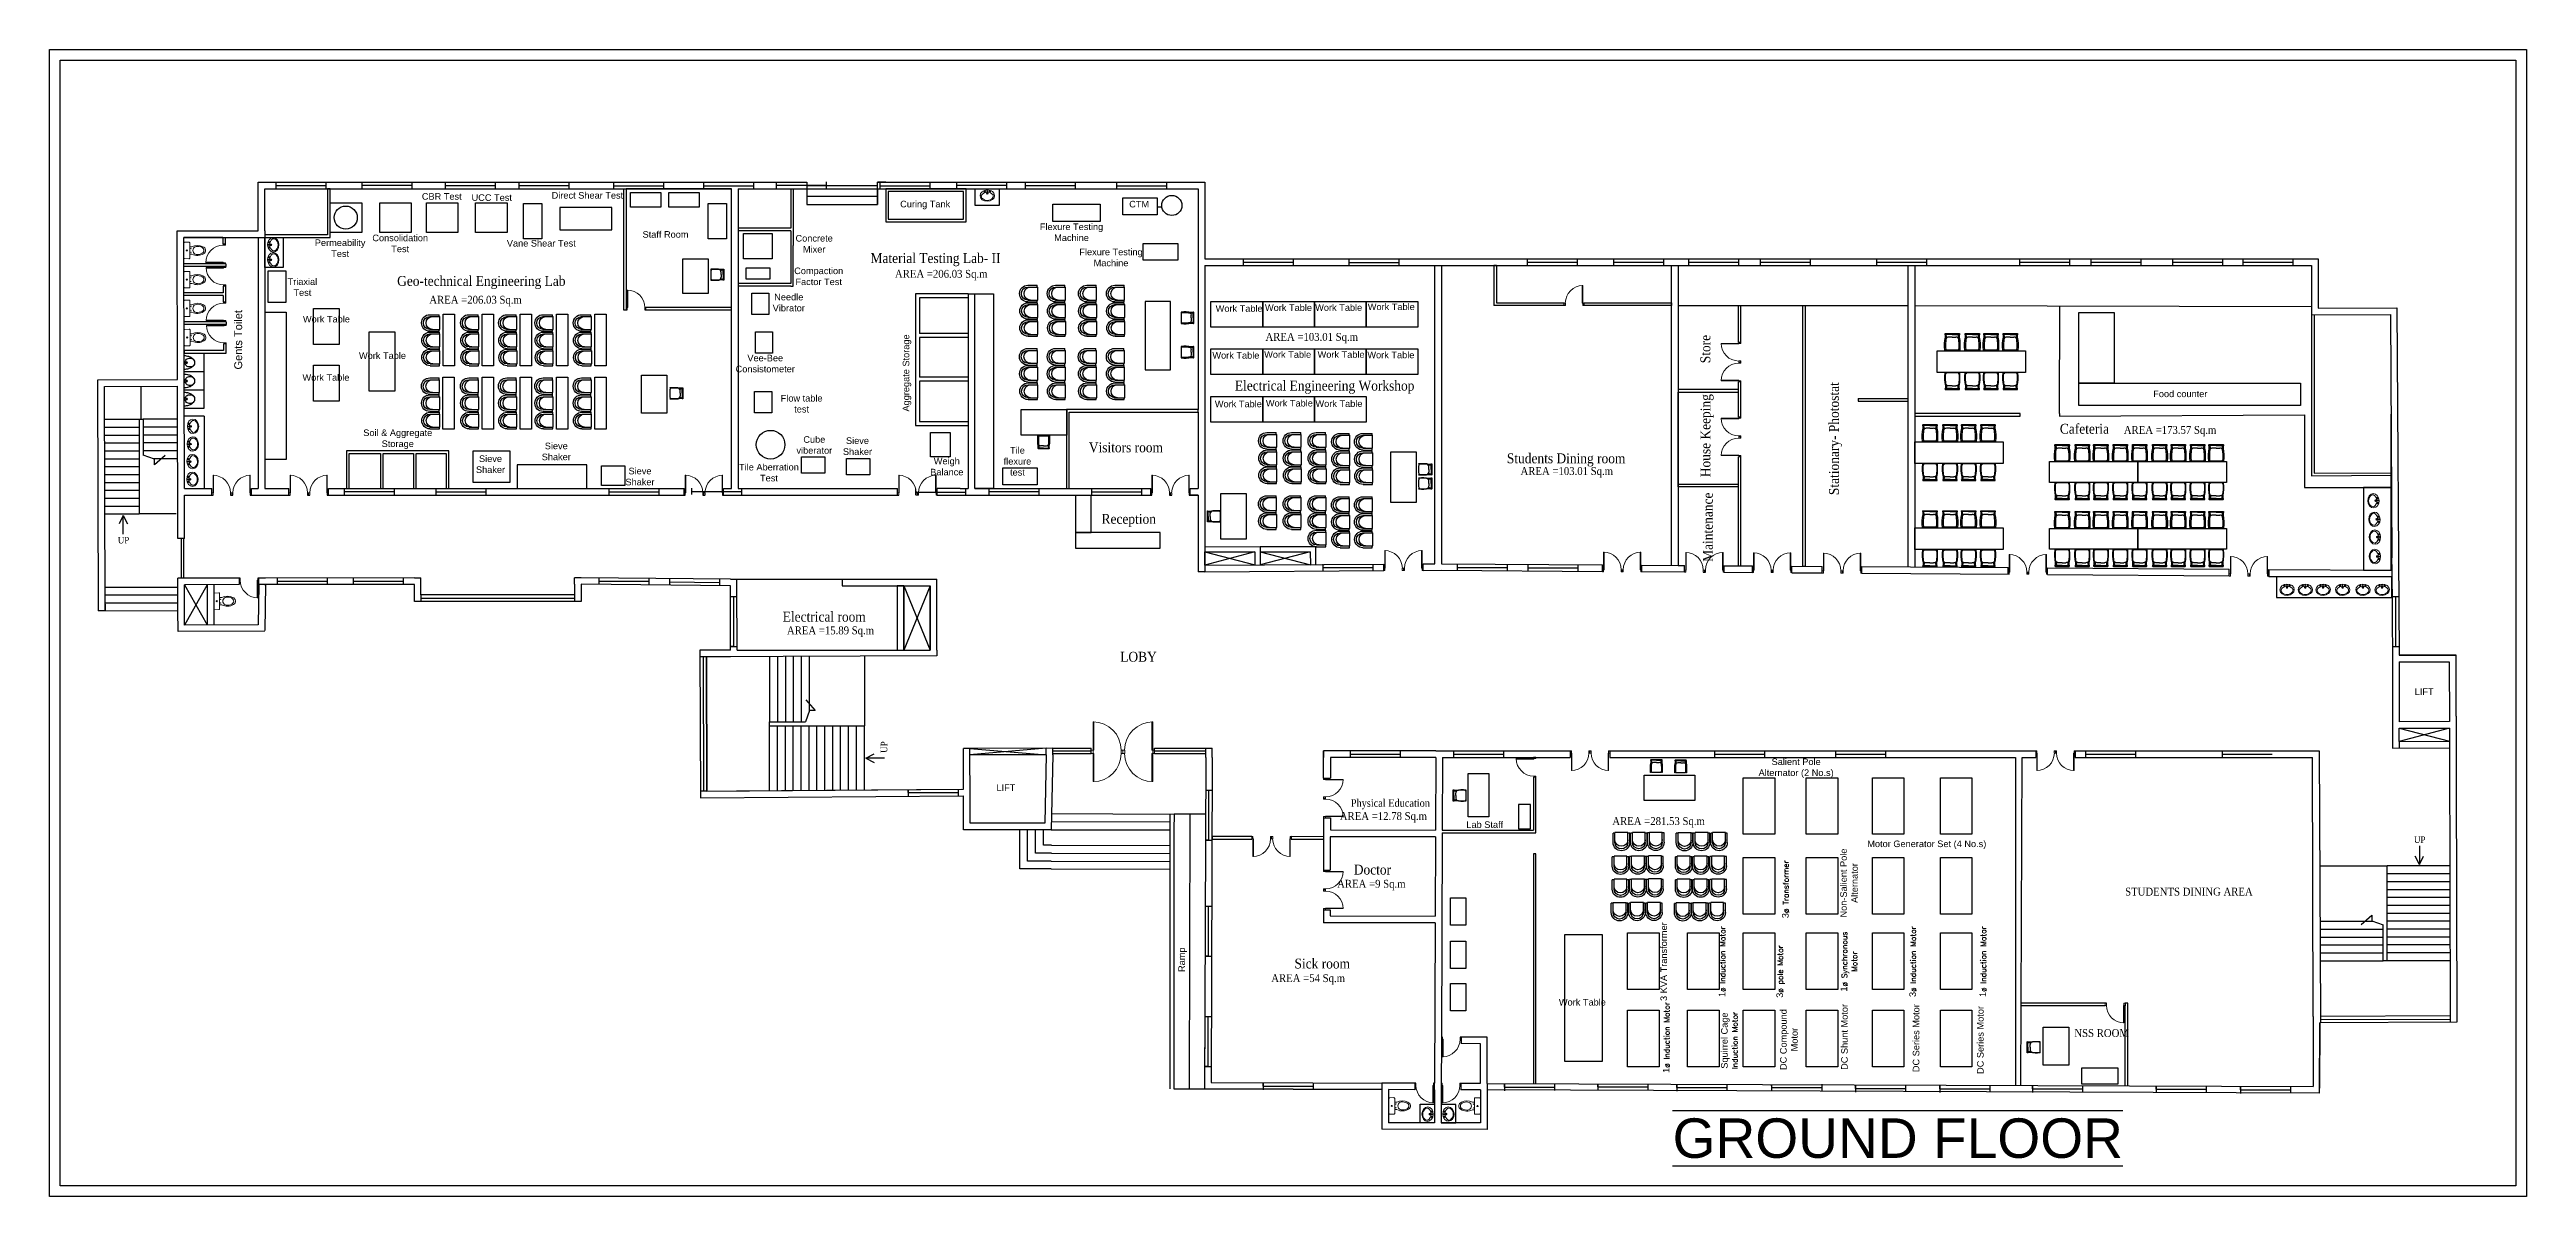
# Model space of a CAD drawing. Header units: metres. Extents: x 25 to 122, y -74 to 416.
# Drawn here: x 25.5 to 118.2, y 373.5 to 416.4 of the extents above; entities that cross this region are included whole.
import ezdxf

# ---------------------------------------------------------------- set-up
doc = ezdxf.new("R2010")
doc.units = ezdxf.units.M
doc.header["$MEASUREMENT"] = 0
doc.linetypes.add('HIDDEN', pattern=[0.375, 0.25, -0.125])
doc.layers.add('DOOR', color=10, linetype='Continuous', lineweight=15)
doc.layers.add('SANI', color=10, linetype='Continuous')
doc.styles.add('1MM', font='arial.ttf', dxfattribs={"height": 1000})
doc.styles.add('DUTCH', font='dutch.ttf')
doc.styles.add('ROMANT', font='arial.ttf', dxfattribs={"height": 2.5})

msp = doc.modelspace()

# ---------------------------------------------------------------- texts
at = {"style": 'DUTCH', "width": 0.9}
for s, height, p in [('Material Testing Lab- II ', 0.36922, (56.253, 408.384)), ('Geo-technical Engineering Lab', 0.36922, (38.543, 407.53)), ('AREA =206.03 Sq.m', 0.29537, (57.168, 407.832)), ('AREA =206.03 Sq.m', 0.29537, (39.746, 406.863)), ('AREA =103.01 Sq.m', 0.29537, (71.031, 405.473)), ('Electrical Engineering Workshop', 0.36922, (69.885, 403.614)), ('Cafeteria', 0.3692, (100.749, 401.999)), ('AREA =173.57 Sq.m', 0.29537, (103.142, 401.993)), ('Visitors room', 0.36922, (64.42, 401.304)), ('Students Dining room', 0.36922, (80.061, 400.894)), ('AREA =103.01 Sq.m', 0.29537, (80.572, 400.456)), ('Reception ', 0.3692, (64.897, 398.629)), ('UP', 0.2461, (28.093, 397.894)), ('Electrical room', 0.36922, (52.968, 394.971)), ('AREA =15.89 Sq.m', 0.29537, (53.126, 394.496)), ('LOBY', 0.3692, (65.595, 393.473)), ('Physical Education', 0.28312, (74.222, 388.045)), ('AREA =12.78 Sq.m', 0.29537, (73.811, 387.551)), ('AREA =281.53 Sq.m', 0.29537, (84.006, 387.363)), ('UP', 0.2461, (113.999, 386.692)), ('Doctor', 0.3692, (74.334, 385.511)), ('AREA =9 Sq.m', 0.29537, (73.711, 385.018)), ('STUDENTS DINING AREA', 0.29537, (103.191, 384.724)), ('Sick room', 0.3692, (72.115, 381.997)), ('AREA =54 Sq.m', 0.29537, (71.246, 381.489)), ('NSS ROOM', 0.2954, (101.291, 379.435))]:
    msp.add_text(s, height=height, dxfattribs=at).set_placement(p)
for s, height, p in [('Store', 0.3692, (87.672, 404.636)), ('House Keeping', 0.36922, (87.675, 400.372)), ('Stationary- Photostat', 0.36922, (92.483, 399.703)), ('Maintenance', 0.36922, (87.762, 397.206)), ('UP', 0.2461, (56.883, 390.065))]:
    msp.add_text(s, height=height, rotation=90, dxfattribs=at).set_placement(p)
at = {"linetype": 'Continuous', "ltscale": 0.1, "attachment_point": 1, "style": 'ROMANT'}
for s, width, heights, insert, char_height in [('\\pxqc;CBR Test ', 1.65982, [-0.255], (39.382, 410.999), 0.24615), ('\\pxqc;UCC Test', 1.65982, [-0.255], (41.252, 410.955), 0.24615), ('\\pxqc;Direct Shear Test ', 2.81087, [-0.255], (44.256, 411.038), 0.24615), ('\\pxqc;Curing Tank', 2.53699, [-0.323], (57.029, 410.713), 0.24615), ('CTM', 2.53699, [-0.255], (65.931, 410.71), 0.2461), ('\\pxqc;Flexure Testing Machine', 2.53699, [-0.66], (62.505, 409.863), 0.24615), ('\\pxqc;Permeability\\PTest', 1.65982, [-0.66], (35.58, 409.266), 0.24615), ('\\pxqc;Consolidation Test', 1.65982, [-0.665], (37.827, 409.446), 0.24615), ('\\pxqc;Vane Shear Test ', 2.494, [-0.665], (42.69, 409.246), 0.24615), ('\\pxqc;Staff Room', 2.494, [-0.255], (47.337, 409.577), 0.24615), ('\\pxqc;Concrete Mixer', 1.65982, [-0.665], (53.315, 409.432), 0.24615), ('\\pxqc;Flexure Testing Machine', 2.53699, [-0.66], (63.982, 408.92), 0.24615), ('\\pxqc;Triaxial Test ', 1.65982, [-0.66], (34.168, 407.81), 0.24615), ('\\pxqc;Compaction Factor Test', 2.11653, [-0.665], (53.256, 408.215), 0.24615), ('\\pxqc;Needle Vibrator', 1.65982, [-0.66], (52.365, 407.233), 0.24615), ('\\pxqc;Work Table ', 1.65982, [-0.66], (69.215, 406.805), 0.24615), ('\\pxqc;Work Table ', 1.65982, [-0.66], (71.06, 406.837), 0.24615), ('\\pxqc;Work Table ', 1.65982, [-0.66], (72.938, 406.841), 0.24615), ('\\pxqc;Work Table ', 1.65982, [-0.66], (74.906, 406.87), 0.24615), ('\\pxqc;Work Table ', 1.65982, [-0.66], (35.068, 406.408), 0.24615), ('\\pxqc;Work Table ', 1.65982, [-0.66], (37.164, 405.043), 0.24615), ('\\pxqc;Work Table ', 1.65982, [-0.66], (69.092, 405.054), 0.24615), ('\\pxqc;Work Table ', 1.65982, [-0.66], (71.03, 405.084), 0.24615), ('\\pxqc;Work Table ', 1.65982, [-0.66], (73.028, 405.084), 0.24615), ('\\pxqc;Work Table ', 1.65982, [-0.66], (74.891, 405.069), 0.24615), ('\\pxqc;Work Table ', 1.65982, [-0.66], (35.05, 404.226), 0.24615), ('\\pxqc;Vee-Bee Consistometer', 1.65982, [-0.665], (51.485, 404.953), 0.24615), ('\\pxqc;Flow table test', 1.65982, [-0.66], (52.846, 403.449), 0.24615), ('\\pxqc;Work Table ', 1.65982, [-0.66], (69.185, 403.236), 0.24615), ('\\pxqc;Work Table ', 1.65982, [-0.66], (71.094, 403.264), 0.24615), ('\\pxqc;Work Table ', 1.65982, [-0.66], (72.949, 403.248), 0.24615), ('Food counter', 2.494, [-0.25], (104.243, 403.614), 0.24615), ('\\pxqc;Soil & Aggregate Storage  ', 2.82821, [-0.737], (37.152, 402.158), 0.24615), ('\\pxqc;Sieve Shaker ', 1.65982, [-0.669], (43.666, 401.666), 0.24615), ('\\pxqc;Cube viberator', 1.65982, [-0.665], (53.321, 401.906), 0.24615), ('\\pxqc;Sieve Shaker ', 1.65982, [-0.669], (54.935, 401.864), 0.24615), ('\\pxqc;Tile flexure test ', 1.65982, [-1.075], (60.92, 401.501), 0.24615), ('\\pxqc;Sieve Shaker ', 1.65982, [-0.669], (41.206, 401.189), 0.24615), ('\\pxqc;Sieve Shaker ', 1.65982, [-0.669], (46.799, 400.726), 0.24615), ('\\pxqc;Tile Aberration Test ', 2.60443, [-0.66], (51.151, 400.872), 0.24615), ('\\pxqc;Weigh Balance ', 1.65982, [-0.66], (58.277, 401.098), 0.24615), ('\\pxqc;LIFT ', 1.65982, [-0.246], (113.549, 392.472), 0.24615), ('\\pxqc;Salient Pole Alternator (2 No.s)', 3.00054, [-0.737], (89.382, 389.853), 0.24615), ('\\pxqc;LIFT ', 1.65982, [-0.246], (60.489, 388.884), 0.24615), ('\\pxqc;Lab Staff ', 1.65982, [0.669], (78.403, 387.501), 0.24615), ('\\pxqc;Motor Generator Set (4 No.s)', 4.73875, [-0.323], (93.402, 386.783), 0.24615), ('\\pxqc;Work Table ', 1.65982, [-0.66], (82.056, 380.858), 0.24615), ('{\\L\\OGROUND FLOOR}', 31.58857, [-2.068], (86.261, 376.39), 1.47687)]:
    msp.add_mtext_dynamic_manual_height_columns(s, width=width, gutter_width=12.307, heights=heights, dxfattribs=dict(at, insert=insert, char_height=char_height))
at = {"insert": (32.449, 404.4, 0.082), "char_height": 0.29537, "attachment_point": 1, "rotation": 90, "style": '1MM'}
msp.add_mtext_dynamic_manual_height_columns('Gents Toilet', width=406.1697, gutter_width=9.846, heights=[-0.305], dxfattribs=at)
at = {"linetype": 'Continuous', "ltscale": 0.1, "char_height": 0.24615, "attachment_point": 1, "rotation": 90, "style": 'ROMANT'}
for s, width, heights, insert in [('\\pxqc;Aggregate Storage ', 3.28492, [-0.323], (57.457, 402.629)), ('\\pxqc;Non-Salient Pole Alternator', 3.00054, [-0.665], (92.533, 383.693)), ('\\pxqc;3{\\Fromant|c0;\\H0.83333x;ø Transformer}', 2.8812, [-0.252], (90.355, 383.518)), ('\\pxqc;3 KVA Transformer', 2.8812, [-0.666], (85.806, 380.812)), ('\\pxqc;1{\\Fromant|c0;\\H0.83333x;ø Induction Motor}', 2.8812, [-0.616], (87.985, 380.812)), ('\\pxqc;3{\\Fromant|c0;\\H0.83333x;ø Induction Motor}', 2.8812, [-0.616], (95.117, 380.812)), ('\\pxqc;1{\\Fromant|c0;\\H0.83333x;ø Induction Motor}', 2.8812, [-0.616], (97.742, 380.812)), ('\\pxqc;Ramp ', 1.65982, [-0.314], (67.771, 381.495)), ('\\pxqc;3{\\Fromant|c0;\\H0.83333x;ø pole Motor}', 2.8812, [-0.316], (90.144, 380.443)), ('\\pxqc;1{\\Fromant|c0;\\H0.83333x;ø Synchronous Motor}', 2.8812, [-0.616], (92.546, 380.812)), ('\\pxqc;1{\\Fromant|c0;\\H0.83333x;ø Induction Motor}', 2.8812, [-0.616], (85.897, 377.973)), ('\\pxqc;Squirrel Cage{\\Fromant|c0;\\H0.83333x; Induction Motor}', 2.8812, [-0.62], (88.075, 377.86)), ('\\pxqc;DC Compound Motor', 2.8812, [-0.665], (90.282, 377.896)), ('\\pxqc;DC Shunt Motor', 2.8812, [-0.255], (92.567, 377.996)), ('\\pxqc;DC Series Motor', 2.8812, [-0.255], (95.246, 377.95)), ('\\pxqc;DC Series Motor', 2.8812, [-0.255], (97.651, 377.882))]:
    msp.add_mtext_dynamic_manual_height_columns(s, width=width, gutter_width=12.307, heights=heights, dxfattribs=dict(at, insert=insert))

# ---------------------------------------------------------------- blocks, each defined once
blk = doc.blocks.new('WC1')
at = {"layer": 'DOOR'}
for p, q in [((-29.3, -7.5), (-29.8, -22.7)), ((24.3, -5), (-26.8, -5))]:
    blk.add_line(p, q, dxfattribs=at)
for points in [[(26.8, -7.5), (27.3, -22.7, -0.423393), (24.7, -25.4), (-27.3, -25.4, -0.423393), (-29.8, -22.7), (-29.3, -7.5, -0.405093), (-26.8, -5), (24.3, -5, -0.405093), (26.8, -7.5, -0.407682)], [(11.5, -25.4), (11.5, -33, -0.265683), (10, -73.3, -0.649464), (-14.1, -70.9, -0.243179), (-14, -33), (-14, -25.4), (11.5, -25.4)], [(12.6, -52, 1.119632), (-15.2, -52, 17.71796)]]:
    blk.add_lwpolyline(points, format="xyb", dxfattribs=at)
blk.add_lwpolyline([(-14, -25.4), (-14, -33)], dxfattribs=at)
for centre, radius in [((-7.6, -29.2), 0.636), ((-1.3, -15.2), 1.91), ((5.1, -29.2), 0.636)]:
    blk.add_circle(centre, radius, dxfattribs=at)
blk.add_arc((-26.8, -7.5), 2.54, 90, 178.21009, dxfattribs=at)
blk.add_ellipse((-1.3, -52), major_axis=(0, -22.4), ratio=0.622298, start_param=4.712389, end_param=7.853982, dxfattribs=at)
blk = doc.blocks.new('A$C764D24B9')
at = {"layer": 'DOOR'}
for points in [[(0.056, 0.111), (0.083, 0.111), (0.083, 1), (0.056, 1)], [(0, 0), (0.056, 0), (0.056, 0.111), (0, 0.111)], [(0.944, 0), (1, 0), (1, 0.111), (0.944, 0.111)]]:
    blk.add_lwpolyline(points, close=True, dxfattribs=at)
blk.add_arc((0.056, 0.111), 0.889, 0, 90, dxfattribs=at)
blk = doc.blocks.new('UR1P')
at = {"layer": 'SANI'}
for points in [[(-30, 0, 0.066402), (-27, -18, 0.078959), (-21, -32, 0.107161), (-11, -42, 0.141785), (0, -45, 0.141785), (11, -42, 0.107161), (21, -32, 0.078959), (27, -18, 0.066402), (30, 0)], [(0, -45, 0.104192), (7, -44, 0.100673), (14, -39, 0.096065), (18, -33, 0.093043), (19, -25, 0.093043), (18, -17, 0.096065), (14, -10, 0.100673), (7, -6, 0.104192), (0, -4, 0.104192), (-7, -6, 0.100673), (-14, -10, 0.096065), (-18, -17, 0.093043), (-19, -25, 0.093043), (-18, -33, 0.096065), (-14, -39, 0.100673), (-7, -44, 0.104192)]]:
    blk.add_lwpolyline(points, format="xyb", close=True, dxfattribs=at)
blk.add_circle((0, -11), 2.97, dxfattribs=at)
blk = doc.blocks.new('WB5')
at = {"layer": 'DOOR'}
for p, q in [((4.7, 11.3), (6.8, 10.5)), ((5.3, -11), (7.3, -10.1))]:
    blk.add_line(p, q, dxfattribs=at)
for points in [[(2.4, 0.1, 1), (5, 0.1, 1)], [(3.2, 7.9, 1), (5.9, 7.9, 1)], [(3.6, -7.7, -1), (6.3, -7.6, -1)]]:
    blk.add_lwpolyline(points, format="xyb", close=True, dxfattribs=at)
for centre, radius in [((3.7, 0.1), 1.32), ((11.8, 0.3), 2.73), ((11.8, 0.3), 2.19)]:
    blk.add_circle(centre, radius, dxfattribs=at)
for centre, radius, start, end in [((5.6, 13.6), 2.49, 151.64028, 249.46494), ((7.7, 12.8), 2.49, 249.46494, 334.30149), ((32.6, 0.8), 25.2, 127.66927, 236.44999), ((18.2, 19.4), 1.66, 91.59759, 127.66927), ((6.3, -13.3), 2.49, 113.40408, 211.22873), ((8.3, -12.4), 2.49, 28.56753, 113.40408)]:
    blk.add_arc(centre, radius, start, end, dxfattribs=at)
blk.add_ellipse((19.5, 0.5), major_axis=(-0.6, 24.9), ratio=0.783308, dxfattribs=at)
blk.add_open_spline([(18.7, -20.2), (23.5, -20.6), (25, -20), (30.8, -16.4), (34.3, -10.8), (37.3, 2.3), (34.9, 9.5), (28.9, 18.7), (25, 21.3), (18.2, 21.1)], degree=3, knots=[3.262053, 3.262053, 3.262053, 3.262053, 3.577225, 3.577225, 4.479784, 4.479784, 5.382343, 5.382343, 6.141594, 6.141594, 6.141594, 6.141594], dxfattribs=at)
blk = doc.blocks.new('A$C2C166547')
at = {"color": 0}
for p, q in [((0.016, 0.02), (0.006, 0.02)), ((0.016, 0.02), (0.006, 0.016)), ((0.017, 0.001), (0.016, 0.02)), ((0.201, 0.464), (0.017, 0.464)), ((0.201, 0.456), (0.018, 0.456)), ((0.201, 0.455), (0.018, 0.455)), ((0.201, 0.374), (0.094, 0.374)), ((0.201, 0.464), (0.385, 0.464)), ((0.201, 0.456), (0.385, 0.456)), ((0.201, 0.455), (0.385, 0.455)), ((0.201, 0.374), (0.308, 0.374)), ((0.385, 0.001), (0.387, 0.02)), ((0.387, 0.02), (0.396, 0.016)), ((0.387, 0.02), (0.396, 0.02))]:
    blk.add_line(p, q, dxfattribs=at)
blk.add_lwpolyline([(0.023, 0.369, 0.080461), (0.008, 0, 0.080461)], format="xyb", dxfattribs=at)
for centre, radius, start, end in [((0.014, -0.011), 0.012, 71.75361, 116.5375), ((0.018, 0.461), 0.00242, 100.34496, 201.37417), ((-0.216, 0.394), 0.241, 354.55133, 15.96258), ((0.018, 0.455), 0.000725, 87.37617, 197.52085), ((0.018, 0.454), 0.000433, 71.7715, 189.22024), ((0.095, 0.276), 0.0978, 90.51639, 143.19267), ((-0.282, 0.346), 0.317, 1.15909, 17.56409), ((0.307, 0.276), 0.0978, 36.80733, 89.48361), ((0.685, 0.346), 0.317, 162.43591, 178.84091), ((0.618, 0.394), 0.241, 164.03742, 185.44867), ((-0.752, 0.137), 1.154, 353.16375, 11.56433), ((0.384, 0.461), 0.00242, 338.62583, 79.65504), ((0.385, 0.455), 0.000725, 342.47915, 92.62383), ((0.385, 0.454), 0.000433, 350.77976, 108.2285), ((0.389, -0.011), 0.012, 63.4625, 108.24639)]:
    blk.add_arc(centre, radius, start, end, dxfattribs=at)
blk = doc.blocks.new('armchair032')
at = {"color": 0}
for p, q in [((-315, 375), (-315, 20)), ((-245, 20), (-315, 20)), ((-245, 375), (-245, 0)), ((245, 0), (-245, 0)), ((245, 375), (245, 0)), ((315, 20), (245, 20)), ((315, 375), (315, 20))]:
    blk.add_line(p, q, dxfattribs=at)
for centre, radius in [((0, 375), 315), ((0, 375), 245), ((0, 275), 245)]:
    blk.add_arc(centre, radius, 0.00003, 179.99998, dxfattribs=at)

# ---------------------------------------------------------------- linework, layer by layer
at = {"linetype": 'Continuous', "ltscale": 0.1}
for p, q in [((33.343, 411.41), (53.866, 411.41)), ((33.347, 409.591), (33.343, 411.41)), ((33.343, 411.164), (33.344, 411.164)), ((33.589, 411.41), (33.589, 411.41)), ((33.59, 411.164), (51.051, 411.164)), ((33.593, 409.591), (33.59, 411.164)), ((34.005, 411.407), (34.005, 411.16)), ((34.005, 411.284), (35.876, 411.284)), ((35.876, 411.407), (35.876, 411.16)), ((36.042, 411.164), (35.943, 411.164)), ((35.943, 411.164), (35.943, 409.443, 1.208)), ((36.042, 409.345, 1.278), (36.042, 411.164)), ((37.22, 411.417), (37.22, 411.171)), ((37.22, 411.294), (39.091, 411.294)), ((39.091, 411.417), (39.091, 411.171)), ((40.341, 411.409), (40.341, 411.163)), ((40.341, 411.286), (42.212, 411.286)), ((42.212, 411.409), (42.212, 411.163)), ((43.096, 411.405), (43.096, 411.159)), ((43.096, 411.282), (44.966, 411.282)), ((44.966, 411.405), (44.966, 411.159)), ((46.638, 411.396), (46.638, 411.15)), ((46.638, 411.273), (48.509, 411.273)), ((47.014, 411.164), (47.014, 406.635)), ((51.051, 411.164), (47.113, 411.164)), ((47.113, 411.164), (47.113, 406.733)), ((48.509, 411.396), (48.509, 411.15)), ((50.002, 411.4), (50.002, 411.154)), ((50.002, 411.277), (51.872, 411.277)), ((51.053, 399.952, 51.306), (51.051, 411.164)), ((51.297, 411.164), (51.297, 399.952, 51.306)), ((51.297, 411.164), (59.905, 411.164, 0)), ((51.297, 411.164), (53.267, 411.164)), ((51.872, 411.4), (51.872, 411.154)), ((52.722, 411.419), (52.722, 411.173)), ((52.722, 411.296), (54.592, 411.296)), ((53.267, 411.164), (53.267, 409.687)), ((53.267, 411.164), (53.365, 411.164)), ((53.365, 411.164), (53.365, 409.042)), ((53.866, 411.41), (53.866, 411.164, 0)), ((53.866, 411.287, 0), (56.511, 411.287, 0)), ((53.866, 411.164, 0), (53.866, 410.573, 0)), ((56.511, 410.869, 0), (53.866, 410.869, 0)), ((53.866, 410.573, 0), (56.511, 410.573, 0)), ((54.592, 411.419), (54.592, 411.173)), ((56.511, 411.41), (68.759, 411.41)), ((56.82, 411.41), (56.511, 411.41)), ((56.511, 411.164, 0), (56.511, 411.41)), ((56.511, 410.573, 0), (56.511, 411.164, 0)), ((56.511, 411.164, 0), (56.511, 410.573, 0)), ((56.511, 411.164, 0), (56.511, 410.869, 0)), ((56.599, 411.4), (56.599, 411.154)), ((56.599, 411.277), (58.47, 411.277)), ((58.47, 411.4), (58.47, 411.154)), ((59.47, 411.414), (59.47, 411.168)), ((59.47, 411.291), (61.341, 411.291)), ((59.905, 411.164, 0), (60.151, 411.164, 0)), ((60.151, 411.164, 0), (68.512, 411.164, 0)), ((60.151, 411.164, 0), (60.151, 410.552, 0)), ((60.151, 410.552, 0), (61.075, 410.552, 0)), ((61.075, 410.552, 0), (61.075, 411.164, 0)), ((61.341, 411.414), (61.341, 411.168)), ((62.038, 411.404), (62.038, 411.158)), ((62.038, 411.281), (63.908, 411.281)), ((63.908, 411.404), (63.908, 411.158)), ((65.452, 411.395), (65.452, 411.149)), ((65.452, 411.272), (67.322, 411.272)), ((67.322, 411.395), (67.322, 411.149)), ((68.512, 411.164), (68.513, 408.542)), ((68.512, 411.164), (68.512, 402.906, 37.789)), ((68.759, 411.41), (68.759, 408.542)), ((53.267, 409.687), (51.297, 409.687)), ((66.976, 410.491), (67.151, 410.492)), ((66.979, 410.485), (67.154, 410.485)), ((30.316, 409.584), (33.347, 409.591)), ((30.328, 404.022), (30.316, 409.584)), ((30.563, 409.339), (33.348, 409.345)), ((30.574, 404.023), (30.563, 409.339)), ((32.026, 409.339), (30.563, 409.339)), ((32.026, 409.339), (32.026, 409.088)), ((32.125, 409.088), (32.026, 409.088)), ((32.125, 409.088), (32.125, 409.339)), ((33.347, 409.345, 1.278), (33.347, 399.952, 50.028)), ((33.347, 409.345, 1.278), (33.593, 409.345, 1.278)), ((33.593, 409.591), (33.593, 399.952, 50.028)), ((35.943, 409.443, 1.278), (33.593, 409.443, 1.278)), ((33.593, 409.345, 1.278), (36.042, 409.345, 1.278)), ((53.267, 409.589), (51.297, 409.589)), ((53.267, 409.589), (53.267, 407.619)), ((53.365, 407.521), (53.365, 409.042)), ((32.138, 408.354), (30.563, 408.354)), ((32.138, 408.256), (30.563, 408.256)), ((32.138, 408.354), (32.138, 408.256)), ((68.513, 408.542), (68.513, 402.906, 32.726)), ((68.759, 408.542), (110.414, 408.543)), ((68.759, 408.296), (110.167, 408.297)), ((68.759, 408.296), (68.759, 397.085, 51.306)), ((70.197, 408.537), (70.197, 408.291)), ((70.197, 408.414), (72.068, 408.414)), ((72.068, 408.537), (72.068, 408.291)), ((74.15, 408.522), (74.15, 408.276)), ((74.15, 408.399), (76.02, 408.399)), ((76.02, 408.522), (76.02, 408.276)), ((77.366, 397.136, 51.068), (77.366, 408.296)), ((77.612, 408.296), (77.612, 397.138)), ((79.671, 408.296), (79.572, 408.296)), ((79.572, 408.296), (79.572, 406.801)), ((79.671, 408.296), (79.671, 406.9)), ((80.814, 408.543), (80.814, 408.297)), ((80.814, 408.42), (82.685, 408.42)), ((82.685, 408.543), (82.685, 408.297)), ((84.049, 408.543), (84.049, 408.297)), ((84.049, 408.42), (85.92, 408.42)), ((85.92, 408.543), (85.92, 408.297)), ((86.22, 397.078, 51.337), (86.22, 408.296)), ((86.466, 408.296), (86.466, 397.076)), ((86.853, 408.543), (86.853, 408.297)), ((86.853, 408.42), (88.724, 408.42)), ((88.724, 408.543), (88.724, 408.297)), ((89.532, 408.543), (89.532, 408.297)), ((89.532, 408.42), (91.403, 408.42)), ((91.403, 408.543), (91.403, 408.297)), ((93.893, 408.543), (93.893, 408.297)), ((93.893, 408.42), (95.763, 408.42)), ((95.073, 397.016, 51.62), (95.073, 408.296)), ((95.319, 408.296), (95.319, 397.014)), ((95.763, 408.543), (95.763, 408.297)), ((99.245, 408.543), (99.245, 408.297)), ((99.245, 408.42), (101.116, 408.42)), ((101.116, 408.543), (101.116, 408.297)), ((101.906, 408.543), (101.906, 408.297)), ((101.906, 408.42), (103.777, 408.42)), ((103.777, 408.543), (103.777, 408.297)), ((104.969, 408.543), (104.969, 408.297)), ((104.969, 408.42), (106.84, 408.42)), ((106.84, 408.543), (106.84, 408.297)), ((107.595, 408.543), (107.595, 408.297)), ((107.595, 408.42), (109.466, 408.42)), ((109.466, 408.543), (109.466, 408.297)), ((110.413, 408.297), (110.414, 408.297)), ((32.039, 407.271), (30.563, 407.271)), ((32.039, 407.173), (30.563, 407.173)), ((32.039, 407.173), (30.563, 407.173)), ((32.138, 407.517), (32.039, 407.517)), ((32.039, 407.517), (32.039, 407.271)), ((32.039, 407.173), (32.039, 406.922)), ((32.138, 406.922), (32.039, 406.922)), ((32.138, 406.922), (32.138, 407.517)), ((53.267, 407.619), (51.297, 407.619)), ((53.267, 407.521), (51.297, 407.521)), ((53.267, 407.521), (53.365, 407.521)), ((59.905, 407.226, 18.022), (57.936, 407.226, 18.022)), ((57.936, 407.226, 18.022), (57.936, 402.303, 18.022)), ((59.905, 407.078, 18.022), (58.083, 407.078, 18.022)), ((58.083, 407.078, 18.022), (58.083, 405.745, 18.022)), ((59.905, 407.226, 18.022), (59.905, 399.952, 51.306)), ((59.905, 407.226, 18.022), (60.151, 407.226, 18.022)), ((60.151, 399.952, 51.306), (60.151, 407.226, 18.022)), ((79.671, 406.9), (82.207, 406.9)), ((82.207, 406.801), (82.207, 406.9)), ((82.945, 406.9), (86.22, 406.9)), ((82.945, 406.9), (82.945, 406.801)), ((86.22, 406.9), (86.22, 406.801)), ((32.151, 406.188), (30.575, 406.188)), ((32.151, 406.09), (30.575, 406.09)), ((32.151, 406.188), (32.151, 406.09)), ((33.593, 406.543), (34.395, 406.543)), ((34.395, 406.543), (34.395, 401.029)), ((47.014, 406.635), (47.154, 406.635)), ((47.113, 406.733), (47.113, 406.635)), ((47.81, 406.635), (51.052, 406.635)), ((47.851, 406.733), (51.052, 406.733)), ((47.851, 406.635), (47.851, 406.733)), ((82.248, 406.801), (79.572, 406.801)), ((86.22, 406.801), (82.904, 406.801)), ((86.466, 406.801), (95.073, 406.801)), ((88.721, 405.417, -0.37), (88.721, 406.801)), ((88.819, 405.376, -0.381), (88.819, 406.801)), ((91.135, 397.043, 51.475), (91.135, 406.801)), ((91.233, 397.043, 51.475), (91.233, 406.801)), ((95.319, 406.801), (110.162, 406.756)), ((100.735, 402.754), (100.747, 406.785)), ((110.161, 406.448), (110.161, 400.426)), ((110.259, 406.448), (110.259, 400.525)), ((32.052, 405.109), (30.575, 405.109)), ((30.575, 405.105), (30.575, 405.006)), ((30.575, 405.011), (32.151, 405.011)), ((31.314, 405.006), (30.575, 405.006)), ((31.314, 405.006), (31.314, 402.939)), ((32.151, 405.356), (32.052, 405.356)), ((32.052, 405.356), (32.052, 405.109)), ((32.151, 405.011), (32.151, 405.356)), ((59.905, 405.745, 18.022), (58.083, 405.745, 18.022)), ((58.083, 405.598, 18.022), (58.083, 404.115, 18.022)), ((59.905, 405.598, 18.022), (58.083, 405.598, 18.022)), ((88.819, 405.417), (88.721, 405.417)), ((31.314, 404.317), (30.575, 404.317)), ((59.905, 404.115, 18.022), (58.083, 404.115, 18.022)), ((88.819, 404.637, -0.579), (88.819, 404.719, -0.557)), ((27.348, 404.016), (30.328, 404.022)), ((27.367, 395.377), (27.348, 404.016)), ((27.595, 403.77), (30.328, 403.776)), ((27.613, 395.623), (27.595, 403.77)), ((30.328, 404.022), (30.328, 404.022)), ((30.338, 398.079, 70.65), (30.328, 403.776, 2.926)), ((30.581, 399.952, 48.385), (30.574, 404.022)), ((31.314, 403.628), (30.575, 403.628)), ((58.083, 403.967, 18.022), (58.083, 402.451, 18.022)), ((59.905, 403.967, 18.022), (58.083, 403.967, 18.022)), ((88.721, 403.657), (86.466, 403.657)), ((86.466, 400.113), (86.466, 403.559)), ((86.466, 403.559), (88.721, 403.559)), ((88.721, 402.617, -1.119), (88.721, 403.94, -0.765)), ((88.819, 403.94), (88.721, 403.94)), ((88.721, 403.559), (88.721, 403.657)), ((88.819, 402.576, -1.13), (88.819, 403.981, -0.754)), ((93.203, 403.313), (95.073, 403.313)), ((93.203, 403.313), (93.203, 403.215)), ((93.203, 403.215), (95.073, 403.215)), ((31.314, 402.939), (30.575, 402.939)), ((31.319, 402.65, 48.505), (30.581, 402.65, 48.385)), ((31.319, 402.65, 48.505), (31.319, 399.952, 48.385)), ((57.936, 402.303, 18.022), (59.905, 402.303, 18.022)), ((58.083, 402.451, 18.022), (59.905, 402.451, 18.022)), ((68.513, 402.906, 49.877), (63.59, 402.906, 49.877)), ((63.59, 402.906, 49.877), (63.59, 399.952, 51.306)), ((63.688, 402.906, 49.877), (63.688, 402.906, 49.877)), ((63.688, 399.952, 51.306), (63.688, 402.808, 49.925)), ((63.688, 402.808, 49.877), (68.513, 402.808, 49.877)), ((68.513, 402.808, 49.877), (68.512, 402.906, 37.789)), ((68.512, 402.808, 38.24), (68.512, 399.952, 51.306)), ((68.513, 402.808, 33.298), (68.513, 399.952, 49.877)), ((88.819, 402.617), (88.721, 402.617)), ((99.258, 402.754), (95.319, 402.754)), ((95.319, 402.655), (99.258, 402.655)), ((99.258, 402.655), (99.258, 402.754)), ((100.735, 402.754), (100.735, 402.655)), ((100.735, 402.655), (109.904, 402.711)), ((36.647, 401.36), (36.646, 399.952, 51.306)), ((40.474, 401.36), (36.647, 401.36)), ((36.647, 401.36), (36.647, 401.262)), ((36.744, 399.952, 51.306), (36.744, 401.262, 3.589)), ((36.744, 401.262), (37.926, 401.262)), ((36.744, 401.262), (37.926, 401.262)), ((37.926, 401.262), (37.925, 399.952, 51.306)), ((38.023, 401.262), (39.155, 401.262)), ((38.023, 399.952, 51.306), (38.023, 401.262)), ((38.023, 401.262), (39.155, 401.262)), ((39.155, 401.262), (39.154, 399.952, 51.306)), ((39.253, 401.262), (40.376, 401.262)), ((39.253, 399.952, 51.306), (39.253, 401.262)), ((40.474, 401.36), (40.376, 401.36)), ((40.376, 401.262), (40.376, 399.952)), ((40.474, 399.952), (40.474, 401.36)), ((88.819, 401.838, -1.328), (88.819, 401.92, -1.306)), ((34.395, 401.029), (33.599, 401.029)), ((88.721, 397.06, -2.606), (88.721, 401.14, -1.514)), ((88.819, 401.14), (88.721, 401.14)), ((88.819, 397.06, -2.606), (88.819, 401.181, -1.503)), ((110.16, 400.524), (110.161, 400.524)), ((110.161, 400.426), (113.153, 400.444)), ((110.259, 400.525), (113.152, 400.542)), ((110.259, 400.426), (110.259, 400.426)), ((30.581, 399.952, 51.306), (31.614, 399.952, 51.306)), ((30.581, 399.952, 48.385), (31.319, 399.952, 48.385)), ((30.581, 399.706, 51.306), (31.655, 399.706, 51.306)), ((30.587, 398.079, 78.201), (30.587, 399.706, 51.306)), ((31.614, 399.706), (31.614, 399.952, 51.306)), ((32.311, 399.706, 51.306), (32.393, 399.706, 51.306)), ((33.05, 399.706, 51.306), (34.535, 399.706, 51.306)), ((33.091, 399.952, 51.306), (33.347, 399.952, 51.306)), ((33.091, 399.706), (33.091, 399.952, 51.306)), ((33.593, 399.952, 51.306), (34.494, 399.952, 51.306)), ((34.494, 399.706, 51.306), (34.494, 399.952, 51.306)), ((35.191, 399.706, 51.306), (35.273, 399.706, 51.306)), ((35.191, 399.706, 51.306), (35.273, 399.706, 51.306)), ((35.93, 399.706, 51.306), (49.322, 399.706, 51.306)), ((35.971, 399.706, 51.306), (35.971, 399.952, 51.306)), ((35.971, 399.952, 51.306), (49.281, 399.952, 51.306)), ((36.561, 399.956), (36.561, 399.71)), ((36.561, 399.833), (38.432, 399.833)), ((36.646, 399.952, 51.306), (36.744, 399.952, 51.306)), ((37.925, 399.952, 51.306), (38.023, 399.952, 51.306)), ((38.432, 399.956), (38.432, 399.71)), ((39.154, 399.952, 51.306), (39.253, 399.952, 51.306)), ((39.984, 399.945), (39.984, 399.699)), ((39.984, 399.822), (41.855, 399.822)), ((41.855, 399.945), (41.855, 399.699)), ((46.461, 399.953), (46.461, 399.707)), ((46.461, 399.83), (48.332, 399.83)), ((48.332, 399.953), (48.332, 399.707)), ((49.281, 399.706, 51.306), (49.281, 399.952, 51.306)), ((49.559, 399.967), (49.559, 399.72)), ((49.559, 399.844), (51.43, 399.844)), ((49.978, 399.706, 51.306), (50.06, 399.706, 51.306)), ((49.978, 399.706, 51.306), (50.06, 399.706, 51.306)), ((50.717, 399.706, 51.306), (57.309, 399.706, 51.306)), ((50.758, 399.706, 51.306), (50.758, 399.952, 51.306)), ((50.758, 399.952, 51.306), (51.053, 399.952, 51.306)), ((51.297, 399.952, 51.306), (57.268, 399.952, 51.306)), ((51.43, 399.967), (51.43, 399.72)), ((57.268, 399.706, 51.306), (57.268, 399.952, 51.306)), ((57.935, 399.941), (57.935, 399.695)), ((57.935, 399.818), (59.806, 399.818)), ((58.745, 399.706, 51.306), (58.745, 399.952, 51.306)), ((59.61, 399.952, 51.306), (58.745, 399.952, 51.306)), ((58.745, 399.706, 51.306), (59.569, 399.706, 51.306)), ((59.569, 399.706, 51.306), (66.781, 399.706, 51.306)), ((59.61, 399.952, 51.306), (59.905, 399.952, 51.306)), ((59.806, 399.941), (59.806, 399.695)), ((60.151, 399.952, 51.306), (63.59, 399.952, 51.306)), ((60.681, 399.962), (60.681, 399.716)), ((60.681, 399.839), (62.551, 399.839)), ((62.551, 399.962), (62.551, 399.716)), ((63.59, 399.952, 51.306), (63.688, 399.952, 51.306)), ((63.688, 399.952, 51.306), (66.74, 399.952, 51.306)), ((63.917, 399.706), (63.917, 397.714)), ((64.507, 398.304), (64.507, 399.706, 51.306)), ((64.517, 399.952), (64.517, 399.706)), ((64.517, 399.829), (66.388, 399.829)), ((66.388, 399.952), (66.388, 399.706)), ((66.74, 399.706, 49.877), (66.74, 399.952, 51.306)), ((67.438, 399.706, 51.306), (67.52, 399.706, 51.306)), ((68.176, 399.706, 51.306), (68.513, 399.706, 51.306)), ((68.217, 399.952, 51.306), (68.513, 399.952, 51.306)), ((68.217, 399.706, 49.877), (68.217, 399.952, 51.306)), ((68.513, 399.706, 49.877), (68.217, 399.706, 49.877)), ((68.513, 399.706, 49.877), (68.513, 396.838, 49.877)), ((86.466, 400.014), (86.466, 400.113)), ((86.466, 400.113), (88.721, 400.113)), ((88.721, 400.014, -2.606), (86.466, 400.014)), ((88.721, 397.06, -2.606), (88.721, 400.014, -2.606)), ((28.298, 398.945), (28.141, 398.625)), ((28.298, 398.241), (28.298, 398.945)), ((28.298, 398.945), (28.456, 398.625)), ((30.587, 398.079, 102.612), (30.338, 398.079, 102.612)), ((30.462, 398.079, 102.612), (30.462, 396.602, 102.612)), ((30.561, 396.602, 102.612), (30.561, 398.079, 102.612)), ((67.09, 398.304), (63.917, 398.304)), ((63.917, 398.304), (64.507, 398.304)), ((63.917, 397.714), (67.09, 397.714)), ((67.09, 397.714), (67.09, 398.304)), ((68.759, 397.577, 51.306), (70.634, 397.581, 51.306)), ((70.634, 397.581, 51.306), (68.759, 397.085, 51.306)), ((68.759, 397.085, 51.306), (68.759, 397.577, 51.306)), ((68.759, 397.577, 51.306), (70.635, 397.089, 51.306)), ((72.707, 397.586, 51.306), (70.832, 397.089, 51.306)), ((70.832, 397.582, 51.306), (72.707, 397.586, 51.306)), ((70.832, 397.582, 51.306), (72.708, 397.094, 51.306)), ((68.76, 396.838, 51.306), (68.513, 396.838, 51.306)), ((68.759, 397.085, 51.306), (75.452, 397.125, 43.574)), ((68.759, 397.085, 51.306), (70.635, 397.089, 51.306)), ((68.759, 397.085, 51.306), (68.759, 396.838, 51.306)), ((68.76, 396.838, 51.306), (75.452, 396.879, 43.573)), ((73.17, 397.122), (73.17, 396.876)), ((73.17, 396.999), (75.04, 396.999)), ((75.04, 397.122), (75.04, 396.876)), ((75.452, 396.879, -0.056), (75.452, 397.125, 1.373)), ((76.929, 397.134, 41.868), (77.366, 397.136, 41.363)), ((76.929, 396.888, -0.005), (76.929, 397.135, 1.429)), ((76.929, 396.888), (77.61, 396.892, 41.078)), ((77.61, 396.892, 41.078), (83.637, 396.85, 34.116)), ((77.612, 397.138, 41.078), (83.637, 397.096, 34.118)), ((78.199, 397.121, -5.81), (78.199, 396.875, -5.81)), ((78.199, 396.998, -5.81), (80.07, 396.998, -5.81)), ((80.07, 397.121, -5.81), (80.07, 396.875, -5.81)), ((80.844, 397.102, -8.866), (80.844, 396.856, -8.866)), ((80.844, 396.979, -8.866), (82.715, 396.979, -8.866)), ((82.715, 397.102, -8.866), (82.715, 396.856, -8.866)), ((83.637, 396.832), (83.637, 397.096, 1.534)), ((84.334, 396.845, 33.31), (84.417, 396.844, 33.215)), ((85.073, 396.84, 32.457), (86.753, 396.828, 30.517)), ((85.114, 397.086, 32.412), (86.712, 397.074, 30.566)), ((85.114, 396.832), (85.114, 397.086, 1.474)), ((86.466, 397.076), (86.712, 397.074, -0.284)), ((86.712, 396.819), (86.712, 397.074, 1.485)), ((87.409, 396.823, 29.758), (87.491, 396.823, 29.663)), ((88.188, 396.819), (88.188, 397.065, 1.429)), ((88.188, 397.064, 28.86), (89.246, 397.057, 27.638)), ((88.188, 397.064, -1.99), (88.721, 397.06, -2.606)), ((88.188, 396.819), (89.246, 396.81, 0.001)), ((88.721, 397.06, -2.606), (88.819, 397.06, -2.606)), ((89.246, 396.81, -0.003), (89.246, 397.057, 1.431)), ((90.723, 397.046, 25.931), (91.862, 397.038, 24.615)), ((90.723, 396.799, -0.065), (90.723, 397.046, 1.371)), ((90.723, 396.799, 0.003), (91.862, 396.79, 0.005)), ((91.135, 397.043, 51.475), (91.233, 397.043, 51.475)), ((91.862, 396.789), (91.862, 397.038, 1.446)), ((93.339, 397.028, 22.909), (98.813, 396.99, 16.586)), ((93.339, 396.782, -0.043), (93.339, 397.028, 1.386)), ((93.339, 396.782, 22.907), (98.854, 396.743, 16.536)), ((98.813, 396.741), (98.813, 396.99, 1.445)), ((100.289, 396.98, 14.88), (107.088, 396.932, 7.025)), ((100.289, 396.733, -0.044), (100.289, 396.98, 1.385)), ((100.289, 396.733, 14.878), (107.088, 396.686, 7.023)), ((107.088, 396.671), (107.088, 396.932, 1.513)), ((108.565, 396.922, 5.319), (113.169, 396.89)), ((108.565, 396.671), (108.565, 396.922, 1.453)), ((108.565, 396.922, 1.453), (108.565, 396.643, 1.453)), ((108.858, 396.643), (108.565, 396.643)), ((113.173, 397.106), (113.171, 397.353)), ((27.614, 395.968, 102.317), (27.614, 396.264, 102.317)), ((27.614, 396.264, 102.317), (30.341, 396.264, 102.317)), ((27.614, 395.673, 102.317), (27.614, 395.968, 102.317)), ((27.614, 395.968, 102.317), (30.342, 395.968, 102.317)), ((30.341, 396.349, 91.217), (30.341, 396.602, 88.207)), ((30.587, 396.602, 102.612), (30.341, 396.602, 102.612)), ((30.343, 395.391, 102.612), (30.341, 396.349, 91.217)), ((32.673, 396.602, 102.612), (30.587, 396.602, 102.612)), ((32.632, 396.354, 86.451), (30.587, 396.35, 52.892)), ((30.589, 395.392, 102.612), (30.587, 396.35, 52.892)), ((30.587, 396.35, 52.892), (31.441, 394.847, 102.612)), ((31.434, 396.352), (30.591, 394.843, 102.612)), ((31.434, 396.352), (31.441, 394.847, 102.612)), ((31.68, 396.352), (31.688, 394.849, 102.612)), ((32.632, 396.602, 102.612), (32.632, 396.354, 102.612)), ((33.616, 396.602, 102.612), (33.329, 396.602, 102.612)), ((33.37, 396.36, 102.612), (33.344, 394.857, 102.612)), ((33.37, 396.36, 102.612), (33.37, 396.602, 102.612)), ((33.616, 396.356, 102.612), (33.37, 396.356, 98.571)), ((33.616, 396.356, 102.612), (33.587, 394.633, 102.612)), ((33.61, 396.333, 102.612), (33.616, 396.356, 102.612)), ((39.186, 396.608, 102.612), (33.616, 396.602, 102.612)), ((39.186, 396.362, 102.612), (33.616, 396.356, 102.612)), ((34.055, 396.603), (34.055, 396.357)), ((34.055, 396.48), (35.926, 396.48)), ((35.926, 396.603), (35.926, 396.357)), ((36.9, 396.606), (36.9, 396.36)), ((36.9, 396.483), (38.771, 396.483)), ((38.771, 396.606), (38.771, 396.36)), ((39.186, 396.608, 102.612), (39.432, 396.608, 102.612)), ((39.186, 395.722, 102.612), (39.186, 396.362, 102.612)), ((45.423, 395.728, 102.612), (39.186, 395.722, 102.612)), ((39.432, 396.362, 102.612), (39.432, 396.608, 102.612)), ((39.432, 395.968, 102.612), (39.432, 396.362, 102.612)), ((45.177, 395.974, 102.612), (39.432, 395.968, 102.612)), ((39.432, 395.968, 102.612), (39.433, 395.722, 102.612)), ((39.432, 395.845, 102.612), (45.177, 395.845, 102.612)), ((45.425, 396.614, 102.612), (45.176, 396.614, 102.612)), ((45.176, 396.368, 102.612), (45.176, 396.614, 102.612)), ((45.176, 396.368, 102.612), (45.177, 395.974, 102.612)), ((45.177, 395.974, 102.612), (45.177, 395.728, 102.612)), ((51.011, 396.308, 102.612), (45.423, 396.368, 102.612)), ((45.423, 396.368, 102.612), (45.423, 395.728, 102.612)), ((51.013, 396.554, 102.612), (45.425, 396.614, 102.612)), ((46.089, 396.607), (46.089, 396.361)), ((46.089, 396.484), (47.96, 396.484)), ((47.96, 396.607), (47.96, 396.361)), ((48.734, 396.584, 102.612), (48.734, 396.338, 102.612)), ((48.734, 396.461, 102.612), (50.605, 396.435, 102.612)), ((50.605, 396.558, 102.612), (50.605, 396.312, 102.612)), ((51.019, 393.908, 102.612), (51.011, 396.308, 102.612)), ((51.013, 396.554, 102.612), (58.729, 396.554, 14.116)), ((51.019, 395.916), (51.265, 395.916)), ((51.142, 394.045), (51.142, 395.916)), ((51.257, 396.309, 102.612), (51.257, 396.554, 102.612)), ((51.257, 396.554, 102.612), (55.195, 396.554, 102.612)), ((51.265, 393.909, 102.612), (51.257, 396.309, 102.612)), ((55.195, 396.554, 102.612), (55.195, 396.309, 102.612)), ((55.195, 396.309, 102.612), (58.483, 396.309, 102.612)), ((57.499, 396.309, 102.612), (57.252, 396.309, 102.612)), ((57.252, 396.309, 102.612), (57.252, 393.909, 102.612)), ((57.499, 396.309, 102.612), (58.483, 393.909, -1.26)), ((58.483, 396.309, 102.612), (57.499, 393.909, -1.26)), ((57.499, 396.309, 102.612), (57.499, 393.909, -1.26)), ((57.499, 393.909, -1.26), (57.499, 396.309, 102.612)), ((58.483, 393.909, -1.26), (58.483, 396.309, 102.612)), ((58.483, 396.309, 102.612), (58.483, 393.909, 102.612)), ((58.729, 393.938), (58.729, 396.554)), ((58.729, 393.909, -1.26), (58.729, 396.309, 102.612)), ((113.192, 395.916), (113.438, 395.916)), ((113.315, 394.045), (113.315, 395.916)), ((27.367, 395.377), (30.343, 395.391, 102.612)), ((27.614, 395.377, 102.612), (27.367, 395.377, 102.612)), ((27.613, 395.623, 102.612), (27.614, 395.377, 102.612)), ((27.614, 395.378, 102.317), (27.614, 395.673, 102.317)), ((27.614, 395.673, 102.317), (30.342, 395.673, 102.317)), ((27.614, 395.377, 102.612), (27.614, 395.378, 102.317)), ((30.347, 394.596, 102.612), (30.343, 395.391, 102.612)), ((30.591, 394.843, 102.612), (30.589, 395.392, 102.612)), ((33.344, 394.857, 102.612), (30.591, 394.843, 102.612)), ((33.591, 394.612, 102.612), (30.347, 394.596, 102.612)), ((51.142, 394.045), (51.018, 394.044, 102.612)), ((51.018, 394.044, 102.612), (51.265, 394.045, 102.612)), ((51.265, 393.909, 102.612), (58.483, 393.909, 102.612)), ((58.729, 393.909, -1.26), (58.73, 393.687)), ((113.192, 394.045), (113.438, 394.045)), ((50.115, 393.659), (49.868, 393.658)), ((49.991, 393.658), (50.008, 388.632)), ((50.115, 393.659, 102.612), (51.02, 393.662, 102.612)), ((50.131, 388.632, 102.612), (50.115, 393.659, 102.612)), ((113.195, 393.465), (113.195, 390.243)), ((113.441, 393.465), (113.447, 391.228)), ((115.324, 391.233), (113.447, 391.228)), ((59.972, 390.225), (59.726, 390.224)), ((63.072, 390.235, 102.612), (59.972, 390.225)), ((63.072, 390.235, 102.612), (59.972, 390.225)), ((59.973, 389.984), (59.972, 390.225)), ((59.972, 390.225), (62.822, 389.993, 102.612)), ((62.822, 390.234, 102.612), (59.973, 389.984)), ((62.822, 389.993, 102.612), (62.822, 390.234, 102.612)), ((63.068, 389.989, 102.612), (63.072, 390.235, 102.612)), ((64.514, 390.038, 102.612), (64.514, 390.235, 102.612)), ((66.877, 390.038, 102.612), (66.877, 390.235, 102.612)), ((68.795, 389.892), (68.799, 390.138)), ((68.799, 390.138), (68.801, 390.235, 102.612)), ((68.801, 390.235, 102.612), (69.041, 390.235, 102.612)), ((69.041, 389.891), (69.041, 390.235)), ((77.404, 390.138), (73.196, 390.138)), ((73.196, 389.111), (73.196, 390.138)), ((73.196, 390.138), (73.196, 389.892)), ((74.193, 390.138), (74.193, 389.892)), ((76.064, 390.138), (76.064, 389.892)), ((77.404, 390.138), (82.472, 390.138)), ((78.068, 390.138), (78.068, 389.892)), ((79.938, 390.138), (79.938, 389.892)), ((82.431, 390.138), (82.431, 389.892)), ((83.129, 390.138), (83.211, 390.138)), ((83.867, 390.138), (99.886, 390.138)), ((83.908, 390.138), (83.908, 389.892)), ((87.833, 390.138), (87.833, 389.892)), ((89.704, 390.138), (89.704, 389.892)), ((92.355, 390.138), (92.355, 389.892)), ((94.226, 390.138), (94.226, 389.892)), ((99.845, 390.138), (99.845, 389.892)), ((100.543, 390.138), (100.625, 390.138)), ((101.281, 390.138), (110.451, 390.138)), ((101.322, 390.138), (101.322, 389.892)), ((101.707, 390.14), (101.707, 389.894)), ((103.577, 390.14), (103.577, 389.894)), ((106.826, 390.135), (106.826, 389.889)), ((110.451, 390.138), (110.496, 380.207)), ((113.195, 390.243), (115.326, 390.248)), ((113.449, 390.982), (115.324, 390.987)), ((115.324, 390.987), (113.449, 390.49)), ((113.449, 390.49), (113.449, 390.982)), ((113.449, 390.982), (115.325, 390.494)), ((113.449, 390.49), (115.325, 390.494)), ((113.449, 390.49), (113.449, 390.244)), ((115.325, 390.494), (115.326, 390.248)), ((56.075, 389.863), (56.395, 390.021)), ((56.779, 389.863), (56.075, 389.863)), ((56.075, 389.863), (56.395, 389.706)), ((62.822, 389.993, 102.612), (59.973, 389.984)), ((62.822, 389.993, 102.612), (59.973, 389.984)), ((62.822, 389.993, 102.612), (62.775, 387.431, 8.842)), ((63.068, 389.989, 102.612), (63.016, 387.185)), ((68.795, 389.892), (68.753, 377.493)), ((69.041, 389.891), (69, 377.738)), ((73.466, 389.892), (73.466, 389.111)), ((77.403, 389.892), (73.466, 389.892)), ((74.193, 390.015), (76.064, 390.015)), ((77.403, 389.892), (77.393, 387.17)), ((77.649, 389.892), (77.639, 387.17)), ((77.65, 389.892), (77.649, 389.892)), ((77.65, 389.892), (82.431, 389.892)), ((78.068, 390.015), (79.938, 390.015)), ((81.149, 389.892), (81.051, 389.892)), ((81.149, 389.851), (81.149, 389.892)), ((83.908, 389.892), (99.085, 389.892)), ((87.833, 390.015), (89.704, 390.015)), ((92.355, 390.015), (94.226, 390.015)), ((99.085, 389.892), (99.085, 377.624)), ((99.291, 377.623), (99.337, 389.892)), ((99.337, 389.892), (99.845, 389.892)), ((101.322, 389.892), (110.207, 389.892)), ((101.707, 390.017), (103.577, 390.017)), ((106.826, 390.012), (108.697, 390.012)), ((110.228, 380.206), (110.207, 389.892)), ((50.131, 388.632), (49.885, 388.631)), ((50.131, 388.632, 102.612), (59.731, 388.699)), ((51.233, 388.64), (59.658, 388.699, 0.788)), ((57.66, 388.575, 2.148), (57.659, 388.685)), ((57.659, 388.685), (57.659, 388.439)), ((57.66, 388.575, 2.148), (59.53, 388.575, 2.148)), ((59.53, 388.698, 2.148), (59.53, 388.452, 2.148)), ((59.735, 387.185), (59.732, 388.453)), ((59.98, 387.431), (59.978, 388.7)), ((68.791, 388.672), (69.037, 388.672)), ((68.914, 386.802), (68.914, 388.672)), ((73.196, 389.111), (73.295, 389.111)), ((73.196, 389.111), (73.466, 389.111)), ((81.051, 389.154), (81.051, 387.17)), ((81.149, 389.154), (81.051, 389.154)), ((81.149, 387.071), (81.149, 389.195)), ((62.775, 387.431), (59.98, 387.431)), ((63.022, 387.494, 102.612), (67.457, 387.479, 23.676)), ((63.023, 387.79, 102.612), (67.61, 387.774, 20.975)), ((67.457, 387.774), (67.457, 377.497)), ((67.61, 387.774, 20.975), (67.604, 387.179)), ((67.607, 387.478, 21.002), (67.61, 387.478, 20.957)), ((68.791, 387.774, 20.975), (67.61, 387.774, 20.975)), ((68.2, 387.774, 20.975), (68.178, 377.495)), ((73.196, 387.635), (73.295, 387.635)), ((73.196, 387.635), (73.466, 387.635)), ((73.196, 387.635), (73.196, 385.631)), ((73.466, 387.635), (73.466, 387.185)), ((63.016, 387.185), (59.735, 387.185)), ((61.834, 385.722, 102.612), (61.834, 387.185, 102.612)), ((62.131, 386.017, 102.612), (62.131, 387.185, 102.612)), ((62.427, 386.313, 102.612), (62.427, 387.185, 102.612)), ((62.723, 386.608, 102.612), (62.723, 387.185, 102.612)), ((63.019, 386.608, 102.612), (62.723, 386.608, 102.612)), ((63.016, 387.185), (67.457, 387.185)), ((63.019, 386.608, 102.612), (67.457, 386.593, 23.622)), ((67.604, 387.179), (67.604, 377.497)), ((68.914, 386.802), (68.79, 386.801, 102.612)), ((68.79, 386.801, 102.612), (69.036, 386.802, 102.612)), ((70.519, 386.934), (69.031, 386.939)), ((69.031, 386.939), (69.031, 386.84)), ((69.031, 386.84), (70.519, 386.84)), ((70.519, 386.934), (70.519, 386.84)), ((73.196, 386.924), (71.996, 386.928)), ((71.996, 386.928), (71.996, 386.84)), ((71.996, 386.84), (73.196, 386.84)), ((77.393, 386.924), (73.454, 386.924)), ((73.454, 386.924), (73.454, 385.672)), ((73.466, 387.185), (77.393, 387.17)), ((77.392, 386.924), (77.381, 383.955)), ((77.639, 387.071), (77.61, 379.434)), ((77.639, 387.17), (81.051, 387.17)), ((77.639, 387.071), (81.051, 387.071)), ((81.051, 387.071), (81.149, 387.071)), ((114.201, 386.587), (114.201, 385.883)), ((63.016, 385.722, 102.612), (61.834, 385.722, 102.612)), ((63.017, 386.017, 102.612), (62.131, 386.017, 102.612)), ((63.018, 386.313, 102.612), (62.427, 386.313, 102.612)), ((63.016, 385.722, 102.612), (67.457, 385.707, 23.568)), ((63.017, 386.017, 102.612), (67.457, 386.002, 23.586)), ((63.018, 386.313, 102.612), (67.457, 386.297, 23.604)), ((73.196, 385.672), (73.454, 385.672)), ((81.051, 386.284), (81.051, 377.692)), ((81.149, 386.284), (81.051, 386.284)), ((81.149, 377.692), (81.149, 386.284)), ((114.201, 385.883), (114.043, 386.203)), ((114.201, 385.883), (114.358, 386.203)), ((73.196, 384.974), (73.196, 384.892)), ((68.776, 384.326), (69.022, 384.326)), ((68.899, 382.455), (68.899, 384.326)), ((73.196, 384.236), (73.196, 383.709)), ((73.196, 384.195), (73.454, 384.195)), ((77.381, 383.709), (73.196, 383.709)), ((73.454, 384.195), (73.454, 383.97)), ((73.454, 383.97), (77.381, 383.955)), ((77.38, 383.709), (77.357, 377.706)), ((77.382, 384.435), (77.382, 384.336)), ((68.775, 382.455, 102.612), (69.021, 382.456, 102.612)), ((68.899, 382.455), (68.775, 382.455, 102.612)), ((77.375, 382.365), (77.375, 382.267)), ((68.763, 380.461), (68.752, 377.493)), ((68.762, 380.198), (69.008, 380.198)), ((68.885, 378.327), (68.885, 380.198)), ((102.45, 380.598), (99.302, 380.598)), ((102.491, 380.697), (99.303, 380.697)), ((103.287, 380.697), (103.188, 380.697)), ((103.188, 380.697), (103.188, 380.598)), ((103.188, 377.608), (103.188, 380.598)), ((103.287, 377.608), (103.287, 380.697)), ((110.465, 377.334), (110.474, 379.961)), ((110.496, 380.207), (110.497, 379.961)), ((110.497, 380.084), (115.35, 380.106)), ((115.35, 380.229), (115.351, 379.983)), ((77.609, 379.188), (77.603, 377.705)), ((77.61, 379.188), (77.609, 379.188)), ((77.651, 379.434), (77.61, 379.434)), ((77.61, 379.434), (77.61, 379.188)), ((79.326, 379.427), (78.307, 379.431)), ((78.348, 379.431), (78.348, 379.185)), ((79.08, 379.182), (78.348, 379.185)), ((79.08, 377.705), (79.08, 379.182)), ((79.326, 377.699), (79.326, 379.427)), ((68.761, 378.327, 102.612), (69.007, 378.328, 102.612)), ((68.885, 378.327), (68.761, 378.327, 102.612)), ((67.604, 377.497), (68.752, 377.493)), ((68.752, 377.493), (75.388, 377.468)), ((68.753, 377.739), (68.754, 377.739)), ((75.388, 377.468), (68.753, 377.493)), ((69, 377.738), (76.618, 377.709)), ((70.938, 377.6), (70.938, 377.71, -2.148)), ((70.938, 377.71, -2.148), (70.938, 377.464, -2.148)), ((70.938, 377.6), (72.809, 377.6)), ((72.809, 377.723), (72.809, 377.477)), ((76.659, 377.706), (75.388, 377.706)), ((75.388, 377.706), (75.388, 377.46)), ((75.388, 377.46), (75.388, 375.983)), ((76.618, 377.463), (75.634, 377.467)), ((75.634, 377.467), (75.634, 376.229)), ((76.618, 377.709), (76.618, 377.463)), ((77.357, 377.706), (77.316, 377.706)), ((77.357, 377.706), (77.357, 377.706)), ((77.357, 377.46), (77.357, 377.706)), ((77.357, 377.46), (77.357, 376.226)), ((77.603, 377.705), (77.644, 377.705)), ((77.603, 377.705), (77.603, 377.459)), ((77.603, 377.459), (77.603, 376.225)), ((78.3, 377.705), (79.08, 377.705)), ((78.341, 377.705), (78.341, 377.456)), ((79.08, 377.453), (78.341, 377.456)), ((79.08, 377.453), (79.08, 376.222)), ((79.326, 377.699), (110.22, 377.581)), ((79.326, 377.699), (79.326, 377.453)), ((110.465, 377.334), (79.326, 377.453)), ((79.326, 377.453), (79.326, 375.976)), ((79.966, 377.56), (79.966, 377.67, -2.148)), ((79.966, 377.67, -2.148), (79.966, 377.424, -2.148)), ((79.966, 377.56), (81.837, 377.56)), ((81.837, 377.684), (81.837, 377.437)), ((83.464, 377.565), (83.463, 377.675, -2.148)), ((83.463, 377.675, -2.148), (83.463, 377.429, -2.148)), ((83.464, 377.565), (85.334, 377.565)), ((85.334, 377.688), (85.334, 377.442)), ((86.416, 377.545), (86.415, 377.655, -2.148)), ((86.415, 377.655, -2.148), (86.415, 377.409, -2.148)), ((86.416, 377.545), (88.286, 377.545)), ((88.286, 377.668), (88.286, 377.422)), ((89.968, 377.541), (89.967, 377.651, -2.148)), ((89.967, 377.651, -2.148), (89.967, 377.405, -2.148)), ((89.968, 377.541), (91.838, 377.541)), ((91.838, 377.664), (91.838, 377.418)), ((93.103, 377.508), (93.103, 377.618, -2.148)), ((93.103, 377.618, -2.148), (93.103, 377.372, -2.148)), ((93.103, 377.508), (94.974, 377.508)), ((94.974, 377.631), (94.974, 377.385)), ((96.255, 377.5), (96.254, 377.61, -2.148)), ((96.254, 377.61, -2.148), (96.254, 377.364, -2.148)), ((96.255, 377.5), (98.125, 377.5)), ((98.125, 377.623), (98.125, 377.377)), ((99.728, 377.494), (99.728, 377.604, -2.148)), ((99.728, 377.604, -2.148), (99.728, 377.358, -2.148)), ((99.728, 377.494), (101.599, 377.494)), ((101.599, 377.617), (101.599, 377.371)), ((104.351, 377.478), (104.35, 377.588, -2.148)), ((104.35, 377.588, -2.148), (104.35, 377.342, -2.148)), ((104.351, 377.478), (106.221, 377.478)), ((106.221, 377.601), (106.221, 377.355)), ((107.512, 377.46), (107.512, 377.569, -2.148)), ((107.512, 377.569, -2.148), (107.512, 377.323, -2.148)), ((107.512, 377.46), (109.383, 377.46)), ((109.383, 377.583), (109.383, 377.336)), ((110.466, 377.58), (110.466, 377.58)), ((76.815, 376.227), (76.815, 376.916)), ((76.815, 376.916), (77.357, 376.916)), ((78.145, 376.914), (77.603, 376.914)), ((78.145, 376.225), (78.145, 376.914)), ((79.326, 375.976), (75.388, 375.983)), ((77.357, 376.226), (75.634, 376.229)), ((77.357, 376.226), (76.815, 376.227)), ((79.08, 376.222), (77.603, 376.225)), ((77.603, 376.225), (78.145, 376.225)), ((79.08, 375.976), (79.08, 375.976)), ((79.326, 376.222), (79.326, 376.222))]:
    msp.add_line(p, q, dxfattribs=at)
at = {"linetype": 'HIDDEN', "ltscale": 950}
for p, q in [((28.962, 402.542), (28.962, 403.773)), ((29.47, 401.051), (29.043, 401.2)), ((29.863, 401.189), (29.47, 400.833)), ((29.47, 400.833), (29.47, 401.065)), ((53.831, 392.043), (54.187, 391.649)), ((53.969, 391.649), (53.82, 391.223)), ((54.187, 391.649), (53.955, 391.649)), ((112.021, 383.639), (112.415, 383.996)), ((112.415, 383.996), (112.415, 383.763)), ((112.415, 383.777), (112.841, 383.628))]:
    msp.add_line(p, q, dxfattribs=at)
at = {"linetype": 'Continuous', "lineweight": 25, "ltscale": 0.1}
for p, q in [((63.07, 390.137, 102.612), (64.514, 390.137, 102.612)), ((63.072, 390.235, 102.612), (64.514, 390.235, 102.612)), ((66.877, 390.235, 102.612), (68.801, 390.235, 102.612)), ((66.877, 390.137, 102.612), (68.799, 390.137, 102.612)), ((63.069, 390.038, 102.612), (64.514, 390.038, 102.612)), ((66.877, 390.038, 102.612), (68.798, 390.038, 102.612))]:
    msp.add_line(p, q, dxfattribs=at)
at = {"linetype": 'Continuous', "ltscale": 0.1}
for points in [[(25.538, 416.369), (118.206, 416.369), (118.206, 373.47), (25.538, 373.47)], [(25.932, 415.975), (117.812, 415.975), (117.812, 373.864), (25.932, 373.864)], [(36.041, 410.633), (37.216, 410.633), (37.216, 409.526), (36.041, 409.526)], [(37.889, 410.633), (39.064, 410.633), (39.064, 409.526), (37.889, 409.526)], [(39.642, 410.633), (40.816, 410.633), (40.816, 409.526), (39.642, 409.526)], [(41.479, 410.633), (42.654, 410.633), (42.654, 409.526), (41.479, 409.526)], [(43.273, 410.609), (43.952, 410.609), (43.952, 409.294), (43.273, 409.294)], [(47.267, 411.019), (48.404, 411.019), (48.404, 410.479), (47.267, 410.479)], [(48.702, 411.019), (49.838, 411.019), (49.838, 410.479), (48.702, 410.479)], [(50.184, 410.609), (50.862, 410.609), (50.862, 409.294), (50.184, 409.294)], [(59.829, 411.159), (56.82, 411.159), (56.82, 409.928), (59.829, 409.928)], [(59.73, 411.06), (56.918, 411.06), (56.918, 410.027), (59.73, 410.027)], [(63.079, 410.583), (64.842, 410.583), (64.842, 409.932), (63.079, 409.932)], [(65.687, 410.82), (66.977, 410.82), (66.977, 410.188), (65.687, 410.188)], [(46.581, 410.466), (44.632, 410.466), (44.632, 409.625), (46.581, 409.625)], [(51.504, 409.49), (52.571, 409.49), (52.571, 408.535), (51.504, 408.535)], [(66.456, 409.118), (67.746, 409.118), (67.746, 408.486), (66.456, 408.486)], [(33.712, 408.089), (34.384, 408.089), (34.384, 406.913), (33.712, 406.913)], [(50.185, 407.241), (49.232, 407.241), (49.232, 408.547), (50.185, 408.547)], [(51.6, 408.202), (52.483, 408.202), (52.483, 407.785), (51.6, 407.785)], [(51.815, 407.256), (52.452, 407.256), (52.452, 406.459), (51.815, 406.459)], [(67.48, 406.945), (66.526, 406.945), (66.526, 404.388), (67.48, 404.388)], [(68.991, 406.941), (70.926, 406.941), (70.926, 405.983), (68.991, 405.983)], [(70.926, 406.941), (72.862, 406.941), (72.862, 405.983), (70.926, 405.983)], [(72.862, 406.941), (74.797, 406.941), (74.797, 405.983), (72.862, 405.983)], [(74.797, 406.941), (76.732, 406.941), (76.732, 405.983), (74.797, 405.983)], [(35.41, 406.686), (36.379, 406.686), (36.379, 405.341), (35.41, 405.341)], [(40.262, 406.475), (40.686, 406.475), (40.686, 404.534), (40.262, 404.534)], [(41.723, 406.475), (42.147, 406.475), (42.147, 404.534), (41.723, 404.534)], [(43.145, 406.475), (43.569, 406.475), (43.569, 404.534), (43.145, 404.534)], [(44.503, 406.475), (44.927, 406.475), (44.927, 404.534), (44.503, 404.534)], [(45.94, 406.475), (46.364, 406.475), (46.364, 404.534), (45.94, 404.534)], [(101.453, 406.536), (102.777, 406.536), (102.777, 403.892), (101.453, 403.892)], [(37.49, 405.813), (38.459, 405.813), (38.459, 403.594), (37.49, 403.594)], [(51.946, 405.806), (52.582, 405.806), (52.582, 405.01), (51.946, 405.01)], [(68.991, 405.178), (70.926, 405.178), (70.926, 404.219), (68.991, 404.219)], [(70.926, 405.178), (72.862, 405.178), (72.862, 404.219), (70.926, 404.219)], [(72.862, 405.178), (74.797, 405.178), (74.797, 404.219), (72.862, 404.219)], [(74.797, 405.178), (76.732, 405.178), (76.732, 404.219), (74.797, 404.219)], [(96.154, 405.099), (99.469, 405.099), (99.469, 404.293), (96.154, 404.293)], [(35.41, 404.562), (36.379, 404.562), (36.379, 403.216), (35.41, 403.216)], [(40.258, 404.11), (40.682, 404.11), (40.682, 402.169), (40.258, 402.169)], [(41.719, 404.11), (42.143, 404.11), (42.143, 402.169), (41.719, 402.169)], [(43.14, 404.11), (43.565, 404.11), (43.565, 402.169), (43.14, 402.169)], [(44.499, 404.11), (44.923, 404.11), (44.923, 402.169), (44.499, 402.169)], [(45.94, 404.11), (46.364, 404.11), (46.364, 402.169), (45.94, 402.169)], [(48.637, 402.762), (47.684, 402.762), (47.684, 404.186), (48.637, 404.186)], [(51.918, 403.574), (52.555, 403.574), (52.555, 402.778), (51.918, 402.778)], [(68.991, 403.393), (70.926, 403.393), (70.926, 402.434), (68.991, 402.434)], [(70.926, 403.393), (72.862, 403.393), (72.862, 402.434), (70.926, 402.434)], [(72.862, 403.393), (74.797, 403.393), (74.797, 402.434), (72.862, 402.434)], [(101.455, 403.892), (109.749, 403.892), (109.749, 403.054), (101.455, 403.054)], [(61.885, 401.951), (61.885, 402.904), (63.594, 402.904), (63.594, 401.951)], [(41.386, 401.358), (42.758, 401.358), (42.758, 400.171), (41.386, 400.171)], [(58.494, 402.039), (59.238, 402.039), (59.238, 401.137), (58.494, 401.137)], [(76.67, 399.429), (75.716, 399.429), (75.716, 401.321), (76.67, 401.321)], [(95.319, 401.694), (98.634, 401.694), (98.634, 400.889), (95.319, 400.889)], [(46.186, 400.803), (47.055, 400.803), (47.055, 400.064), (46.186, 400.064)], [(53.667, 401.13), (54.543, 401.13), (54.543, 400.52), (53.667, 400.52)], [(55.353, 401.077), (56.229, 401.077), (56.229, 400.467), (55.353, 400.467)], [(61.198, 400.719), (62.489, 400.719), (62.489, 400.087), (61.198, 400.087)], [(100.357, 400.957), (103.672, 400.957), (103.672, 400.178), (100.357, 400.178)], [(103.672, 400.955), (106.987, 400.955), (106.987, 400.178), (103.672, 400.178)], [(69.355, 399.763), (70.308, 399.763), (70.308, 398.054), (69.355, 398.054)], [(113.139, 399.993), (112.109, 399.993), (112.109, 396.898), (113.139, 396.898)], [(95.319, 398.474), (98.634, 398.474), (98.634, 397.668), (95.319, 397.668)], [(100.357, 398.456), (103.672, 398.456), (103.672, 397.677), (100.357, 397.677)], [(103.672, 398.454), (106.987, 398.454), (106.987, 397.677), (103.672, 397.677)], [(113.167, 396.643), (108.858, 396.643), (108.858, 395.876), (113.167, 395.876)], [(78.607, 389.287), (79.38, 389.287), (79.38, 387.666), (78.607, 387.666)], [(87.095, 389.229), (87.095, 388.276), (85.203, 388.276), (85.203, 389.229)], [(88.903, 389.133), (90.085, 389.133), (90.085, 387.022), (88.903, 387.022)], [(91.261, 389.133), (92.443, 389.133), (92.443, 387.022), (91.261, 387.022)], [(93.735, 389.133), (94.917, 389.133), (94.917, 387.022), (93.735, 387.022)], [(96.28, 389.133), (97.462, 389.133), (97.462, 387.022), (96.28, 387.022)], [(80.941, 388.126), (80.494, 388.126), (80.494, 387.221), (80.941, 387.221)], [(88.903, 386.143), (90.085, 386.143), (90.085, 384.031), (88.903, 384.031)], [(91.261, 386.143), (92.443, 386.143), (92.443, 384.031), (91.261, 384.031)], [(93.735, 386.143), (94.917, 386.143), (94.917, 384.031), (93.735, 384.031)], [(96.28, 386.143), (97.462, 386.143), (97.462, 384.031), (96.28, 384.031)], [(77.95, 384.644), (78.523, 384.644), (78.523, 383.618), (77.95, 383.618)], [(77.95, 383.02), (78.523, 383.02), (78.523, 381.994), (77.95, 381.994)], [(82.231, 383.269), (83.623, 383.269), (83.623, 378.518), (82.231, 378.518)], [(84.574, 383.327), (85.756, 383.327), (85.756, 381.216), (84.574, 381.216)], [(86.816, 383.327), (87.998, 383.327), (87.998, 381.216), (86.816, 381.216)], [(88.903, 383.327), (90.085, 383.327), (90.085, 381.216), (88.903, 381.216)], [(91.261, 383.327), (92.443, 383.327), (92.443, 381.216), (91.261, 381.216)], [(93.735, 383.327), (94.917, 383.327), (94.917, 381.216), (93.735, 381.216)], [(96.28, 383.327), (97.462, 383.327), (97.462, 381.216), (96.28, 381.216)], [(77.95, 381.438), (78.523, 381.438), (78.523, 380.412), (77.95, 380.412)], [(84.574, 380.434), (85.756, 380.434), (85.756, 378.323), (84.574, 378.323)], [(86.816, 380.434), (87.998, 380.434), (87.998, 378.323), (86.816, 378.323)], [(88.903, 380.434), (90.085, 380.434), (90.085, 378.323), (88.903, 378.323)], [(91.261, 380.434), (92.443, 380.434), (92.443, 378.323), (91.261, 378.323)], [(93.735, 380.434), (94.917, 380.434), (94.917, 378.323), (93.735, 378.323)], [(96.28, 380.434), (97.462, 380.434), (97.462, 378.323), (96.28, 378.323)], [(100.13, 379.8), (101.083, 379.8), (101.083, 378.376), (100.13, 378.376)], [(101.577, 378.284), (102.913, 378.284), (102.913, 377.674), (101.577, 377.674)]]:
    msp.add_lwpolyline(points, close=True, dxfattribs=at)
for points, elevation in [([(33.593, 409.345), (34.281, 409.345), (34.281, 408.219), (33.593, 408.219)], 1.278), ([(60.151, 407.226), (60.851, 407.226), (60.851, 399.952), (60.151, 399.952)], 18.022), ([(43.039, 399.952), (45.645, 399.952), (45.645, 400.84), (43.039, 400.84)], 51.306)]:
    msp.add_lwpolyline(points, close=True, dxfattribs=dict(at, elevation=elevation))
for points in [[(50.745, 407.741, 0.102523), (50.659, 407.751, -0.080461), (50.288, 407.736, -0.3023), (50.291, 407.76, 0.197932), (50.292, 407.769, -0.028193), (50.288, 407.822), (50.288, 407.95), (50.288, 408.078, -0.028193), (50.292, 408.131, 0.197932), (50.291, 408.14, -0.3023), (50.288, 408.164, -0.080461), (50.659, 408.149, 0.102523), (50.745, 408.158, -0.587111), (50.764, 408.148), (50.764, 407.752, -0.587111)], [(68.334, 406.542, -0.102523), (68.248, 406.533, 0.080461), (67.876, 406.548, 0.3023), (67.879, 406.524, -0.197932), (67.88, 406.515, 0.028193), (67.876, 406.462), (67.876, 406.334), (67.876, 406.206, 0.028193), (67.88, 406.153, -0.197932), (67.879, 406.144, 0.3023), (67.876, 406.12, 0.080461), (68.248, 406.135, -0.102523), (68.334, 406.126, 0.587111), (68.353, 406.136), (68.353, 406.532, 0.587111)], [(68.334, 405.258, -0.102523), (68.248, 405.249, 0.080461), (67.876, 405.264, 0.3023), (67.879, 405.24, -0.197932), (67.88, 405.231, 0.028193), (67.876, 405.178), (67.876, 405.05), (67.876, 404.922, 0.028193), (67.88, 404.869, -0.197932), (67.879, 404.86, 0.3023), (67.876, 404.836, 0.080461), (68.248, 404.851, -0.102523), (68.334, 404.841, 0.587111), (68.353, 404.852), (68.353, 405.248, 0.587111)], [(49.218, 403.303, 0.102523), (49.132, 403.312, -0.080461), (48.761, 403.297, -0.3023), (48.764, 403.321, 0.197932), (48.764, 403.33, -0.028193), (48.761, 403.383), (48.761, 403.511), (48.761, 403.639, -0.028193), (48.764, 403.692, 0.197932), (48.764, 403.701, -0.3023), (48.761, 403.725, -0.080461), (49.132, 403.71, 0.102523), (49.218, 403.72, -0.587111), (49.237, 403.709), (49.237, 403.313, -0.587111)], [(62.521, 401.459, 0.102523), (62.531, 401.545, -0.080461), (62.515, 401.916, -0.3023), (62.539, 401.913, 0.197932), (62.548, 401.913, -0.028193), (62.602, 401.916), (62.73, 401.916), (62.858, 401.916, -0.028193), (62.911, 401.913, 0.197932), (62.92, 401.913, -0.3023), (62.944, 401.916, -0.080461), (62.929, 401.545, 0.102523), (62.938, 401.459, -0.587111), (62.928, 401.44), (62.532, 401.44, -0.587111)], [(77.23, 400.457, 0.102523), (77.144, 400.467, -0.080461), (76.772, 400.452, -0.3023), (76.775, 400.476, 0.197932), (76.776, 400.485, -0.028193), (76.772, 400.538), (76.772, 400.666), (76.772, 400.794, -0.028193), (76.776, 400.847, 0.197932), (76.775, 400.856, -0.3023), (76.772, 400.88, -0.080461), (77.144, 400.865, 0.102523), (77.23, 400.874, -0.587111), (77.249, 400.864), (77.249, 400.468, -0.587111)], [(77.23, 399.93, 0.102523), (77.144, 399.94, -0.080461), (76.772, 399.924, -0.3023), (76.775, 399.949, 0.197932), (76.776, 399.958, -0.028193), (76.772, 400.011), (76.772, 400.139), (76.772, 400.267, -0.028193), (76.776, 400.32, 0.197932), (76.775, 400.329, -0.3023), (76.772, 400.353, -0.080461), (77.144, 400.338, 0.102523), (77.23, 400.347, -0.587111), (77.249, 400.337), (77.249, 399.941, -0.587111)], [(68.878, 399.117, 0.102523), (68.964, 399.107, -0.080461), (69.335, 399.123, -0.3023), (69.333, 399.099, 0.197932), (69.332, 399.09, -0.028193), (69.335, 399.036), (69.335, 398.908), (69.335, 398.78, -0.028193), (69.332, 398.727, 0.197932), (69.333, 398.718, -0.3023), (69.335, 398.694, -0.080461), (68.964, 398.709, 0.102523), (68.878, 398.7, -0.587111), (68.859, 398.71), (68.859, 399.106, -0.587111)], [(85.863, 389.789, 0.102523), (85.853, 389.703, -0.080461), (85.869, 389.332, -0.3023), (85.845, 389.335, 0.197932), (85.836, 389.335, -0.028193), (85.782, 389.332), (85.654, 389.332), (85.526, 389.332, -0.028193), (85.473, 389.335, 0.197932), (85.464, 389.335, -0.3023), (85.44, 389.332, -0.080461), (85.455, 389.703, 0.102523), (85.446, 389.789, -0.587111), (85.457, 389.808), (85.852, 389.808, -0.587111)], [(86.773, 389.777, 0.102523), (86.763, 389.691, -0.080461), (86.779, 389.32, -0.3023), (86.755, 389.322, 0.197932), (86.746, 389.323, -0.028193), (86.692, 389.32), (86.564, 389.32), (86.436, 389.32, -0.028193), (86.383, 389.323, 0.197932), (86.374, 389.322, -0.3023), (86.35, 389.32, -0.080461), (86.365, 389.691, 0.102523), (86.356, 389.777, -0.587111), (86.367, 389.796), (86.762, 389.796, -0.587111)], [(78.07, 388.675, 0.102523), (78.156, 388.666, -0.080461), (78.528, 388.681, -0.3023), (78.525, 388.657, 0.197932), (78.524, 388.648, -0.028193), (78.528, 388.595), (78.528, 388.467), (78.528, 388.339, -0.028193), (78.524, 388.285, 0.197932), (78.525, 388.276, -0.3023), (78.528, 388.252, -0.080461), (78.156, 388.268, 0.102523), (78.07, 388.258, -0.587111), (78.051, 388.269), (78.051, 388.664, -0.587111)], [(99.549, 379.259, 0.102523), (99.635, 379.249, -0.080461), (100.006, 379.265, -0.3023), (100.003, 379.241, 0.197932), (100.003, 379.232, -0.028193), (100.006, 379.178), (100.006, 379.05), (100.006, 378.922, -0.028193), (100.003, 378.869, 0.197932), (100.003, 378.86, -0.3023), (100.006, 378.836, -0.080461), (99.635, 378.851, 0.102523), (99.549, 378.842, -0.587111), (99.53, 378.853), (99.53, 379.248, -0.587111)]]:
    msp.add_lwpolyline(points, format="xyb", close=True)
for points in [[(110.167, 408.297), (110.161, 406.448), (113.116, 406.458), (113.171, 397.353)], [(110.167, 408.544), (110.167, 408.543)], [(110.414, 408.543), (110.408, 406.695), (113.361, 406.705), (113.439, 393.711), (115.563, 393.716), (115.596, 379.984), (110.474, 379.961), (110.465, 377.522)], [(28.895, 402.542), (28.895, 398.998)], [(29.043, 402.542), (29.043, 401.2)], [(109.904, 402.711), (109.904, 399.993), (113.139, 399.993), (113.139, 402.73)], [(27.601, 400.77), (28.895, 400.77)], [(27.602, 400.475), (28.895, 400.475)], [(27.603, 400.179), (28.895, 400.179)], [(27.603, 399.884), (28.895, 399.884)], [(27.604, 399.588), (28.895, 399.588)], [(27.605, 399.293), (28.895, 399.293)], [(27.605, 398.998), (28.895, 398.998)], [(30.274, 398.998), (28.895, 398.998)], [(113.173, 397.106), (113.195, 393.465)], [(51.019, 393.908), (49.868, 393.904), (49.886, 388.384), (59.732, 388.453)], [(58.73, 393.687), (50.115, 393.659), (50.131, 388.632), (59.731, 388.699), (59.726, 390.224)], [(56.022, 393.678), (56.022, 391.075)], [(113.439, 393.723), (115.563, 393.728), (115.596, 379.984), (110.474, 379.961)], [(113.441, 393.465), (115.318, 393.469), (115.323, 391.233)], [(52.478, 391.223), (53.82, 391.223)], [(52.478, 391.075), (56.022, 391.075)], [(54.25, 388.661), (54.25, 391.075)], [(54.545, 388.663), (54.545, 391.075)], [(54.841, 388.665), (54.841, 391.075)], [(55.136, 388.667), (55.136, 391.075)], [(55.432, 388.669), (55.432, 391.075)], [(55.727, 388.671), (55.727, 391.075)], [(56.022, 388.673), (56.022, 391.075)], [(115.326, 390.248), (115.35, 380.229), (110.496, 380.207)], [(115.324, 390.987), (115.325, 390.494)], [(59.978, 388.455), (59.978, 388.455), (59.973, 389.984)], [(110.471, 385.831), (112.989, 385.831)], [(112.989, 382.286), (112.989, 385.831)], [(115.336, 385.831), (112.989, 385.831)], [(115.337, 385.535), (112.989, 385.535)], [(115.338, 385.24), (112.989, 385.24)], [(115.338, 384.945), (112.989, 384.945)], [(115.339, 384.649), (112.989, 384.649)], [(115.34, 384.354), (112.989, 384.354)], [(115.34, 384.058), (112.989, 384.058)], [(112.841, 382.286), (112.841, 383.628)], [(110.228, 380.206), (110.22, 377.581)]]:
    msp.add_lwpolyline(points, dxfattribs=at)
at = {"elevation": -0.087}
for points in [[(96.995, 405.721, 0.102523), (96.983, 405.609, -0.080461), (97.003, 405.126, -0.3023), (96.972, 405.13, 0.197932), (96.96, 405.131, -0.028193), (96.891, 405.126), (96.724, 405.126), (96.558, 405.126, -0.028193), (96.489, 405.131, 0.197932), (96.477, 405.13, -0.3023), (96.446, 405.126, -0.080461), (96.466, 405.609, 0.102523), (96.453, 405.721, -0.587111), (96.467, 405.745), (96.981, 405.745, -0.587111)], [(97.746, 405.721, 0.102523), (97.733, 405.609, -0.080461), (97.753, 405.126, -0.3023), (97.722, 405.13, 0.197932), (97.71, 405.131, -0.028193), (97.641, 405.126), (97.475, 405.126), (97.308, 405.126, -0.028193), (97.239, 405.131, 0.197932), (97.227, 405.13, -0.3023), (97.196, 405.126, -0.080461), (97.216, 405.609, 0.102523), (97.204, 405.721, -0.587111), (97.218, 405.745), (97.732, 405.745, -0.587111)], [(98.442, 405.721, 0.102523), (98.43, 405.609, -0.080461), (98.45, 405.126, -0.3023), (98.419, 405.13, 0.197932), (98.407, 405.131, -0.028193), (98.338, 405.126), (98.171, 405.126), (98.005, 405.126, -0.028193), (97.936, 405.131, 0.197932), (97.924, 405.13, -0.3023), (97.893, 405.126, -0.080461), (97.913, 405.609, 0.102523), (97.9, 405.721, -0.587111), (97.914, 405.745), (98.428, 405.745, -0.587111)], [(99.167, 405.721, 0.102523), (99.155, 405.609, -0.080461), (99.175, 405.126, -0.3023), (99.143, 405.13, 0.197932), (99.132, 405.131, -0.028193), (99.062, 405.126), (98.896, 405.126), (98.73, 405.126, -0.028193), (98.66, 405.131, 0.197932), (98.649, 405.13, -0.3023), (98.617, 405.126, -0.080461), (98.637, 405.609, 0.102523), (98.625, 405.721, -0.587111), (98.639, 405.745), (99.153, 405.745, -0.587111)], [(96.995, 403.68, -0.102523), (96.983, 403.792, 0.080461), (97.003, 404.275, 0.3023), (96.972, 404.271, -0.197932), (96.96, 404.27, 0.028193), (96.891, 404.275), (96.724, 404.275), (96.558, 404.275, 0.028193), (96.489, 404.27, -0.197932), (96.477, 404.271, 0.3023), (96.446, 404.275, 0.080461), (96.466, 403.792, -0.102523), (96.453, 403.68, 0.587111), (96.467, 403.656), (96.981, 403.656, 0.587111)], [(97.746, 403.68, -0.102523), (97.733, 403.792, 0.080461), (97.753, 404.275, 0.3023), (97.722, 404.271, -0.197932), (97.71, 404.27, 0.028193), (97.641, 404.275), (97.475, 404.275), (97.308, 404.275, 0.028193), (97.239, 404.27, -0.197932), (97.227, 404.271, 0.3023), (97.196, 404.275, 0.080461), (97.216, 403.792, -0.102523), (97.204, 403.68, 0.587111), (97.218, 403.656), (97.732, 403.656, 0.587111)], [(98.442, 403.68, -0.102523), (98.43, 403.792, 0.080461), (98.45, 404.275, 0.3023), (98.419, 404.271, -0.197932), (98.407, 404.27, 0.028193), (98.338, 404.275), (98.171, 404.275), (98.005, 404.275, 0.028193), (97.936, 404.27, -0.197932), (97.924, 404.271, 0.3023), (97.893, 404.275, 0.080461), (97.913, 403.792, -0.102523), (97.9, 403.68, 0.587111), (97.914, 403.656), (98.428, 403.656, 0.587111)], [(99.167, 403.68, -0.102523), (99.155, 403.792, 0.080461), (99.175, 404.275, 0.3023), (99.143, 404.271, -0.197932), (99.132, 404.27, 0.028193), (99.062, 404.275), (98.896, 404.275), (98.73, 404.275, 0.028193), (98.66, 404.27, -0.197932), (98.649, 404.271, 0.3023), (98.617, 404.275, 0.080461), (98.637, 403.792, -0.102523), (98.625, 403.68, 0.587111), (98.639, 403.656), (99.153, 403.656, 0.587111)], [(96.16, 402.316, 0.102523), (96.148, 402.204, -0.080461), (96.168, 401.721, -0.3023), (96.137, 401.725, 0.197932), (96.125, 401.726, -0.028193), (96.056, 401.721), (95.889, 401.721), (95.723, 401.721, -0.028193), (95.654, 401.726, 0.197932), (95.642, 401.725, -0.3023), (95.611, 401.721, -0.080461), (95.631, 402.204, 0.102523), (95.618, 402.316, -0.587111), (95.632, 402.34), (96.147, 402.34, -0.587111)], [(96.911, 402.316, 0.102523), (96.899, 402.204, -0.080461), (96.918, 401.721, -0.3023), (96.887, 401.725, 0.197932), (96.876, 401.726, -0.028193), (96.806, 401.721), (96.64, 401.721), (96.473, 401.721, -0.028193), (96.404, 401.726, 0.197932), (96.392, 401.725, -0.3023), (96.361, 401.721, -0.080461), (96.381, 402.204, 0.102523), (96.369, 402.316, -0.587111), (96.383, 402.34), (96.897, 402.34, -0.587111)], [(97.607, 402.316, 0.102523), (97.595, 402.204, -0.080461), (97.615, 401.721, -0.3023), (97.584, 401.725, 0.197932), (97.572, 401.726, -0.028193), (97.503, 401.721), (97.336, 401.721), (97.17, 401.721, -0.028193), (97.101, 401.726, 0.197932), (97.089, 401.725, -0.3023), (97.058, 401.721, -0.080461), (97.078, 402.204, 0.102523), (97.065, 402.316, -0.587111), (97.079, 402.34), (97.593, 402.34, -0.587111)], [(98.332, 402.316, 0.102523), (98.32, 402.204, -0.080461), (98.34, 401.721, -0.3023), (98.308, 401.725, 0.197932), (98.297, 401.726, -0.028193), (98.228, 401.721), (98.061, 401.721), (97.895, 401.721, -0.028193), (97.825, 401.726, 0.197932), (97.814, 401.725, -0.3023), (97.782, 401.721, -0.080461), (97.802, 402.204, 0.102523), (97.79, 402.316, -0.587111), (97.804, 402.34), (98.318, 402.34, -0.587111)], [(101.109, 401.57, 0.102523), (101.097, 401.458, -0.080461), (101.116, 400.975, -0.3023), (101.085, 400.979, 0.197932), (101.074, 400.98, -0.028193), (101.004, 400.975), (100.838, 400.975), (100.671, 400.975, -0.028193), (100.602, 400.98, 0.197932), (100.59, 400.979, -0.3023), (100.559, 400.975, -0.080461), (100.579, 401.458, 0.102523), (100.567, 401.57, -0.587111), (100.581, 401.594), (101.095, 401.594, -0.587111)], [(101.859, 401.57, 0.102523), (101.847, 401.458, -0.080461), (101.867, 400.975, -0.3023), (101.836, 400.979, 0.197932), (101.824, 400.98, -0.028193), (101.755, 400.975), (101.588, 400.975), (101.422, 400.975, -0.028193), (101.353, 400.98, 0.197932), (101.341, 400.979, -0.3023), (101.31, 400.975, -0.080461), (101.33, 401.458, 0.102523), (101.317, 401.57, -0.587111), (101.331, 401.594), (101.845, 401.594, -0.587111)], [(102.556, 401.57, 0.102523), (102.543, 401.458, -0.080461), (102.563, 400.975, -0.3023), (102.532, 400.979, 0.197932), (102.52, 400.98, -0.028193), (102.451, 400.975), (102.285, 400.975), (102.118, 400.975, -0.028193), (102.049, 400.98, 0.197932), (102.037, 400.979, -0.3023), (102.006, 400.975, -0.080461), (102.026, 401.458, 0.102523), (102.014, 401.57, -0.587111), (102.028, 401.594), (102.542, 401.594, -0.587111)], [(103.28, 401.57, 0.102523), (103.268, 401.458, -0.080461), (103.288, 400.975, -0.3023), (103.257, 400.979, 0.197932), (103.245, 400.98, -0.028193), (103.176, 400.975), (103.01, 400.975), (102.843, 400.975, -0.028193), (102.774, 400.98, 0.197932), (102.762, 400.979, -0.3023), (102.731, 400.975, -0.080461), (102.751, 401.458, 0.102523), (102.739, 401.57, -0.587111), (102.752, 401.594), (103.267, 401.594, -0.587111)], [(104.003, 401.57, 0.102523), (103.991, 401.458, -0.080461), (104.011, 400.975, -0.3023), (103.979, 400.979, 0.197932), (103.968, 400.98, -0.028193), (103.898, 400.975), (103.732, 400.975), (103.566, 400.975, -0.028193), (103.496, 400.98, 0.197932), (103.485, 400.979, -0.3023), (103.453, 400.975, -0.080461), (103.473, 401.458, 0.102523), (103.461, 401.57, -0.587111), (103.475, 401.594), (103.989, 401.594, -0.587111)], [(104.753, 401.57, 0.102523), (104.741, 401.458, -0.080461), (104.761, 400.975, -0.3023), (104.73, 400.979, 0.197932), (104.718, 400.98, -0.028193), (104.649, 400.975), (104.482, 400.975), (104.316, 400.975, -0.028193), (104.247, 400.98, 0.197932), (104.235, 400.979, -0.3023), (104.204, 400.975, -0.080461), (104.224, 401.458, 0.102523), (104.211, 401.57, -0.587111), (104.225, 401.594), (104.74, 401.594, -0.587111)], [(105.45, 401.57, 0.102523), (105.438, 401.458, -0.080461), (105.457, 400.975, -0.3023), (105.426, 400.979, 0.197932), (105.415, 400.98, -0.028193), (105.345, 400.975), (105.179, 400.975), (105.012, 400.975, -0.028193), (104.943, 400.98, 0.197932), (104.931, 400.979, -0.3023), (104.9, 400.975, -0.080461), (104.92, 401.458, 0.102523), (104.908, 401.57, -0.587111), (104.922, 401.594), (105.436, 401.594, -0.587111)], [(106.175, 401.57, 0.102523), (106.162, 401.458, -0.080461), (106.182, 400.975, -0.3023), (106.151, 400.979, 0.197932), (106.139, 400.98, -0.028193), (106.07, 400.975), (105.904, 400.975), (105.737, 400.975, -0.028193), (105.668, 400.98, 0.197932), (105.656, 400.979, -0.3023), (105.625, 400.975, -0.080461), (105.645, 401.458, 0.102523), (105.633, 401.57, -0.587111), (105.646, 401.594), (106.161, 401.594, -0.587111)], [(106.869, 401.57, 0.102523), (106.857, 401.458, -0.080461), (106.877, 400.975, -0.3023), (106.845, 400.979, 0.197932), (106.834, 400.98, -0.028193), (106.764, 400.975), (106.598, 400.975), (106.432, 400.975, -0.028193), (106.362, 400.98, 0.197932), (106.351, 400.979, -0.3023), (106.319, 400.975, -0.080461), (106.339, 401.458, 0.102523), (106.327, 401.57, -0.587111), (106.341, 401.594), (106.855, 401.594, -0.587111)], [(96.16, 400.275, -0.102523), (96.148, 400.387, 0.080461), (96.168, 400.87, 0.3023), (96.137, 400.866, -0.197932), (96.125, 400.865, 0.028193), (96.056, 400.87), (95.889, 400.87), (95.723, 400.87, 0.028193), (95.654, 400.865, -0.197932), (95.642, 400.866, 0.3023), (95.611, 400.87, 0.080461), (95.631, 400.387, -0.102523), (95.618, 400.275, 0.587111), (95.632, 400.251), (96.147, 400.251, 0.587111)], [(96.911, 400.275, -0.102523), (96.899, 400.387, 0.080461), (96.918, 400.87, 0.3023), (96.887, 400.866, -0.197932), (96.876, 400.865, 0.028193), (96.806, 400.87), (96.64, 400.87), (96.473, 400.87, 0.028193), (96.404, 400.865, -0.197932), (96.392, 400.866, 0.3023), (96.361, 400.87, 0.080461), (96.381, 400.387, -0.102523), (96.369, 400.275, 0.587111), (96.383, 400.251), (96.897, 400.251, 0.587111)], [(97.607, 400.275, -0.102523), (97.595, 400.387, 0.080461), (97.615, 400.87, 0.3023), (97.584, 400.866, -0.197932), (97.572, 400.865, 0.028193), (97.503, 400.87), (97.336, 400.87), (97.17, 400.87, 0.028193), (97.101, 400.865, -0.197932), (97.089, 400.866, 0.3023), (97.058, 400.87, 0.080461), (97.078, 400.387, -0.102523), (97.065, 400.275, 0.587111), (97.079, 400.251), (97.593, 400.251, 0.587111)], [(98.332, 400.275, -0.102523), (98.32, 400.387, 0.080461), (98.34, 400.87, 0.3023), (98.308, 400.866, -0.197932), (98.297, 400.865, 0.028193), (98.228, 400.87), (98.061, 400.87), (97.895, 400.87, 0.028193), (97.825, 400.865, -0.197932), (97.814, 400.866, 0.3023), (97.782, 400.87, 0.080461), (97.802, 400.387, -0.102523), (97.79, 400.275, 0.587111), (97.804, 400.251), (98.318, 400.251, 0.587111)], [(101.109, 399.564, -0.102523), (101.097, 399.675, 0.080461), (101.116, 400.158, 0.3023), (101.085, 400.154, -0.197932), (101.074, 400.154, 0.028193), (101.004, 400.158), (100.838, 400.158), (100.671, 400.158, 0.028193), (100.602, 400.154, -0.197932), (100.59, 400.154, 0.3023), (100.559, 400.158, 0.080461), (100.579, 399.675, -0.102523), (100.567, 399.564, 0.587111), (100.581, 399.539), (101.095, 399.539, 0.587111)], [(101.859, 399.564, -0.102523), (101.847, 399.675, 0.080461), (101.867, 400.158, 0.3023), (101.836, 400.154, -0.197932), (101.824, 400.154, 0.028193), (101.755, 400.158), (101.588, 400.158), (101.422, 400.158, 0.028193), (101.353, 400.154, -0.197932), (101.341, 400.154, 0.3023), (101.31, 400.158, 0.080461), (101.33, 399.675, -0.102523), (101.317, 399.564, 0.587111), (101.331, 399.539), (101.845, 399.539, 0.587111)], [(102.556, 399.564, -0.102523), (102.543, 399.675, 0.080461), (102.563, 400.158, 0.3023), (102.532, 400.154, -0.197932), (102.52, 400.154, 0.028193), (102.451, 400.158), (102.285, 400.158), (102.118, 400.158, 0.028193), (102.049, 400.154, -0.197932), (102.037, 400.154, 0.3023), (102.006, 400.158, 0.080461), (102.026, 399.675, -0.102523), (102.014, 399.564, 0.587111), (102.028, 399.539), (102.542, 399.539, 0.587111)], [(103.28, 399.564, -0.102523), (103.268, 399.675, 0.080461), (103.288, 400.158, 0.3023), (103.257, 400.154, -0.197932), (103.245, 400.154, 0.028193), (103.176, 400.158), (103.01, 400.158), (102.843, 400.158, 0.028193), (102.774, 400.154, -0.197932), (102.762, 400.154, 0.3023), (102.731, 400.158, 0.080461), (102.751, 399.675, -0.102523), (102.739, 399.564, 0.587111), (102.752, 399.539), (103.267, 399.539, 0.587111)], [(104.003, 399.564, -0.102523), (103.991, 399.675, 0.080461), (104.011, 400.158, 0.3023), (103.979, 400.154, -0.197932), (103.968, 400.154, 0.028193), (103.898, 400.158), (103.732, 400.158), (103.566, 400.158, 0.028193), (103.496, 400.154, -0.197932), (103.485, 400.154, 0.3023), (103.453, 400.158, 0.080461), (103.473, 399.675, -0.102523), (103.461, 399.564, 0.587111), (103.475, 399.539), (103.989, 399.539, 0.587111)], [(104.753, 399.564, -0.102523), (104.741, 399.675, 0.080461), (104.761, 400.158, 0.3023), (104.73, 400.154, -0.197932), (104.718, 400.154, 0.028193), (104.649, 400.158), (104.482, 400.158), (104.316, 400.158, 0.028193), (104.247, 400.154, -0.197932), (104.235, 400.154, 0.3023), (104.204, 400.158, 0.080461), (104.224, 399.675, -0.102523), (104.211, 399.564, 0.587111), (104.225, 399.539), (104.74, 399.539, 0.587111)], [(105.45, 399.564, -0.102523), (105.438, 399.675, 0.080461), (105.457, 400.158, 0.3023), (105.426, 400.154, -0.197932), (105.415, 400.154, 0.028193), (105.345, 400.158), (105.179, 400.158), (105.012, 400.158, 0.028193), (104.943, 400.154, -0.197932), (104.931, 400.154, 0.3023), (104.9, 400.158, 0.080461), (104.92, 399.675, -0.102523), (104.908, 399.564, 0.587111), (104.922, 399.539), (105.436, 399.539, 0.587111)], [(106.175, 399.564, -0.102523), (106.162, 399.675, 0.080461), (106.182, 400.158, 0.3023), (106.151, 400.154, -0.197932), (106.139, 400.154, 0.028193), (106.07, 400.158), (105.904, 400.158), (105.737, 400.158, 0.028193), (105.668, 400.154, -0.197932), (105.656, 400.154, 0.3023), (105.625, 400.158, 0.080461), (105.645, 399.675, -0.102523), (105.633, 399.564, 0.587111), (105.646, 399.539), (106.161, 399.539, 0.587111)], [(106.869, 399.564, -0.102523), (106.857, 399.675, 0.080461), (106.877, 400.158, 0.3023), (106.845, 400.154, -0.197932), (106.834, 400.154, 0.028193), (106.764, 400.158), (106.598, 400.158), (106.432, 400.158, 0.028193), (106.362, 400.154, -0.197932), (106.351, 400.154, 0.3023), (106.319, 400.158, 0.080461), (106.339, 399.675, -0.102523), (106.327, 399.564, 0.587111), (106.341, 399.539), (106.855, 399.539, 0.587111)], [(96.16, 399.096, 0.102523), (96.148, 398.984, -0.080461), (96.168, 398.501, -0.3023), (96.137, 398.505, 0.197932), (96.125, 398.505, -0.028193), (96.056, 398.501), (95.889, 398.501), (95.723, 398.501, -0.028193), (95.654, 398.505, 0.197932), (95.642, 398.505, -0.3023), (95.611, 398.501, -0.080461), (95.631, 398.984, 0.102523), (95.618, 399.096, -0.587111), (95.632, 399.12), (96.147, 399.12, -0.587111)], [(96.911, 399.096, 0.102523), (96.899, 398.984, -0.080461), (96.918, 398.501, -0.3023), (96.887, 398.505, 0.197932), (96.876, 398.505, -0.028193), (96.806, 398.501), (96.64, 398.501), (96.473, 398.501, -0.028193), (96.404, 398.505, 0.197932), (96.392, 398.505, -0.3023), (96.361, 398.501, -0.080461), (96.381, 398.984, 0.102523), (96.369, 399.096, -0.587111), (96.383, 399.12), (96.897, 399.12, -0.587111)], [(97.607, 399.096, 0.102523), (97.595, 398.984, -0.080461), (97.615, 398.501, -0.3023), (97.584, 398.505, 0.197932), (97.572, 398.505, -0.028193), (97.503, 398.501), (97.336, 398.501), (97.17, 398.501, -0.028193), (97.101, 398.505, 0.197932), (97.089, 398.505, -0.3023), (97.058, 398.501, -0.080461), (97.078, 398.984, 0.102523), (97.065, 399.096, -0.587111), (97.079, 399.12), (97.593, 399.12, -0.587111)], [(98.332, 399.096, 0.102523), (98.32, 398.984, -0.080461), (98.34, 398.501, -0.3023), (98.308, 398.505, 0.197932), (98.297, 398.505, -0.028193), (98.228, 398.501), (98.061, 398.501), (97.895, 398.501, -0.028193), (97.825, 398.505, 0.197932), (97.814, 398.505, -0.3023), (97.782, 398.501, -0.080461), (97.802, 398.984, 0.102523), (97.79, 399.096, -0.587111), (97.804, 399.12), (98.318, 399.12, -0.587111)], [(101.109, 399.068, 0.102523), (101.097, 398.956, -0.080461), (101.116, 398.474, -0.3023), (101.085, 398.477, 0.197932), (101.074, 398.478, -0.028193), (101.004, 398.474), (100.838, 398.474), (100.671, 398.474, -0.028193), (100.602, 398.478, 0.197932), (100.59, 398.477, -0.3023), (100.559, 398.474, -0.080461), (100.579, 398.956, 0.102523), (100.567, 399.068, -0.587111), (100.581, 399.093), (101.095, 399.093, -0.587111)], [(101.859, 399.068, 0.102523), (101.847, 398.956, -0.080461), (101.867, 398.474, -0.3023), (101.836, 398.477, 0.197932), (101.824, 398.478, -0.028193), (101.755, 398.474), (101.588, 398.474), (101.422, 398.474, -0.028193), (101.353, 398.478, 0.197932), (101.341, 398.477, -0.3023), (101.31, 398.474, -0.080461), (101.33, 398.956, 0.102523), (101.317, 399.068, -0.587111), (101.331, 399.093), (101.845, 399.093, -0.587111)], [(102.556, 399.068, 0.102523), (102.543, 398.956, -0.080461), (102.563, 398.474, -0.3023), (102.532, 398.477, 0.197932), (102.52, 398.478, -0.028193), (102.451, 398.474), (102.285, 398.474), (102.118, 398.474, -0.028193), (102.049, 398.478, 0.197932), (102.037, 398.477, -0.3023), (102.006, 398.474, -0.080461), (102.026, 398.956, 0.102523), (102.014, 399.068, -0.587111), (102.028, 399.093), (102.542, 399.093, -0.587111)], [(103.28, 399.068, 0.102523), (103.268, 398.956, -0.080461), (103.288, 398.474, -0.3023), (103.257, 398.477, 0.197932), (103.245, 398.478, -0.028193), (103.176, 398.474), (103.01, 398.474), (102.843, 398.474, -0.028193), (102.774, 398.478, 0.197932), (102.762, 398.477, -0.3023), (102.731, 398.474, -0.080461), (102.751, 398.956, 0.102523), (102.739, 399.068, -0.587111), (102.752, 399.093), (103.267, 399.093, -0.587111)], [(104.003, 399.068, 0.102523), (103.991, 398.956, -0.080461), (104.011, 398.474, -0.3023), (103.979, 398.477, 0.197932), (103.968, 398.478, -0.028193), (103.898, 398.474), (103.732, 398.474), (103.566, 398.474, -0.028193), (103.496, 398.478, 0.197932), (103.485, 398.477, -0.3023), (103.453, 398.474, -0.080461), (103.473, 398.956, 0.102523), (103.461, 399.068, -0.587111), (103.475, 399.093), (103.989, 399.093, -0.587111)], [(104.753, 399.068, 0.102523), (104.741, 398.956, -0.080461), (104.761, 398.474, -0.3023), (104.73, 398.477, 0.197932), (104.718, 398.478, -0.028193), (104.649, 398.474), (104.482, 398.474), (104.316, 398.474, -0.028193), (104.247, 398.478, 0.197932), (104.235, 398.477, -0.3023), (104.204, 398.474, -0.080461), (104.224, 398.956, 0.102523), (104.211, 399.068, -0.587111), (104.225, 399.093), (104.74, 399.093, -0.587111)], [(105.45, 399.068, 0.102523), (105.438, 398.956, -0.080461), (105.457, 398.474, -0.3023), (105.426, 398.477, 0.197932), (105.415, 398.478, -0.028193), (105.345, 398.474), (105.179, 398.474), (105.012, 398.474, -0.028193), (104.943, 398.478, 0.197932), (104.931, 398.477, -0.3023), (104.9, 398.474, -0.080461), (104.92, 398.956, 0.102523), (104.908, 399.068, -0.587111), (104.922, 399.093), (105.436, 399.093, -0.587111)], [(106.175, 399.068, 0.102523), (106.162, 398.956, -0.080461), (106.182, 398.474, -0.3023), (106.151, 398.477, 0.197932), (106.139, 398.478, -0.028193), (106.07, 398.474), (105.904, 398.474), (105.737, 398.474, -0.028193), (105.668, 398.478, 0.197932), (105.656, 398.477, -0.3023), (105.625, 398.474, -0.080461), (105.645, 398.956, 0.102523), (105.633, 399.068, -0.587111), (105.646, 399.093), (106.161, 399.093, -0.587111)], [(106.869, 399.068, 0.102523), (106.857, 398.956, -0.080461), (106.877, 398.474, -0.3023), (106.845, 398.477, 0.197932), (106.834, 398.478, -0.028193), (106.764, 398.474), (106.598, 398.474), (106.432, 398.474, -0.028193), (106.362, 398.478, 0.197932), (106.351, 398.477, -0.3023), (106.319, 398.474, -0.080461), (106.339, 398.956, 0.102523), (106.327, 399.068, -0.587111), (106.341, 399.093), (106.855, 399.093, -0.587111)], [(96.16, 397.055, -0.102523), (96.148, 397.167, 0.080461), (96.168, 397.65, 0.3023), (96.137, 397.646, -0.197932), (96.125, 397.645, 0.028193), (96.056, 397.65), (95.889, 397.65), (95.723, 397.65, 0.028193), (95.654, 397.645, -0.197932), (95.642, 397.646, 0.3023), (95.611, 397.65, 0.080461), (95.631, 397.167, -0.102523), (95.618, 397.055, 0.587111), (95.632, 397.031), (96.147, 397.031, 0.587111)], [(96.911, 397.055, -0.102523), (96.899, 397.167, 0.080461), (96.918, 397.65, 0.3023), (96.887, 397.646, -0.197932), (96.876, 397.645, 0.028193), (96.806, 397.65), (96.64, 397.65), (96.473, 397.65, 0.028193), (96.404, 397.645, -0.197932), (96.392, 397.646, 0.3023), (96.361, 397.65, 0.080461), (96.381, 397.167, -0.102523), (96.369, 397.055, 0.587111), (96.383, 397.031), (96.897, 397.031, 0.587111)], [(97.607, 397.055, -0.102523), (97.595, 397.167, 0.080461), (97.615, 397.65, 0.3023), (97.584, 397.646, -0.197932), (97.572, 397.645, 0.028193), (97.503, 397.65), (97.336, 397.65), (97.17, 397.65, 0.028193), (97.101, 397.645, -0.197932), (97.089, 397.646, 0.3023), (97.058, 397.65, 0.080461), (97.078, 397.167, -0.102523), (97.065, 397.055, 0.587111), (97.079, 397.031), (97.593, 397.031, 0.587111)], [(98.332, 397.055, -0.102523), (98.32, 397.167, 0.080461), (98.34, 397.65, 0.3023), (98.308, 397.646, -0.197932), (98.297, 397.645, 0.028193), (98.228, 397.65), (98.061, 397.65), (97.895, 397.65, 0.028193), (97.825, 397.645, -0.197932), (97.814, 397.646, 0.3023), (97.782, 397.65, 0.080461), (97.802, 397.167, -0.102523), (97.79, 397.055, 0.587111), (97.804, 397.031), (98.318, 397.031, 0.587111)], [(101.109, 397.062, -0.102523), (101.097, 397.174, 0.080461), (101.116, 397.657, 0.3023), (101.085, 397.653, -0.197932), (101.074, 397.652, 0.028193), (101.004, 397.657), (100.838, 397.657), (100.671, 397.657, 0.028193), (100.602, 397.652, -0.197932), (100.59, 397.653, 0.3023), (100.559, 397.657, 0.080461), (100.579, 397.174, -0.102523), (100.567, 397.062, 0.587111), (100.581, 397.038), (101.095, 397.038, 0.587111)], [(101.859, 397.062, -0.102523), (101.847, 397.174, 0.080461), (101.867, 397.657, 0.3023), (101.836, 397.653, -0.197932), (101.824, 397.652, 0.028193), (101.755, 397.657), (101.588, 397.657), (101.422, 397.657, 0.028193), (101.353, 397.652, -0.197932), (101.341, 397.653, 0.3023), (101.31, 397.657, 0.080461), (101.33, 397.174, -0.102523), (101.317, 397.062, 0.587111), (101.331, 397.038), (101.845, 397.038, 0.587111)], [(102.556, 397.062, -0.102523), (102.543, 397.174, 0.080461), (102.563, 397.657, 0.3023), (102.532, 397.653, -0.197932), (102.52, 397.652, 0.028193), (102.451, 397.657), (102.285, 397.657), (102.118, 397.657, 0.028193), (102.049, 397.652, -0.197932), (102.037, 397.653, 0.3023), (102.006, 397.657, 0.080461), (102.026, 397.174, -0.102523), (102.014, 397.062, 0.587111), (102.028, 397.038), (102.542, 397.038, 0.587111)], [(103.28, 397.062, -0.102523), (103.268, 397.174, 0.080461), (103.288, 397.657, 0.3023), (103.257, 397.653, -0.197932), (103.245, 397.652, 0.028193), (103.176, 397.657), (103.01, 397.657), (102.843, 397.657, 0.028193), (102.774, 397.652, -0.197932), (102.762, 397.653, 0.3023), (102.731, 397.657, 0.080461), (102.751, 397.174, -0.102523), (102.739, 397.062, 0.587111), (102.752, 397.038), (103.267, 397.038, 0.587111)], [(104.003, 397.062, -0.102523), (103.991, 397.174, 0.080461), (104.011, 397.657, 0.3023), (103.979, 397.653, -0.197932), (103.968, 397.652, 0.028193), (103.898, 397.657), (103.732, 397.657), (103.566, 397.657, 0.028193), (103.496, 397.652, -0.197932), (103.485, 397.653, 0.3023), (103.453, 397.657, 0.080461), (103.473, 397.174, -0.102523), (103.461, 397.062, 0.587111), (103.475, 397.038), (103.989, 397.038, 0.587111)], [(104.753, 397.062, -0.102523), (104.741, 397.174, 0.080461), (104.761, 397.657, 0.3023), (104.73, 397.653, -0.197932), (104.718, 397.652, 0.028193), (104.649, 397.657), (104.482, 397.657), (104.316, 397.657, 0.028193), (104.247, 397.652, -0.197932), (104.235, 397.653, 0.3023), (104.204, 397.657, 0.080461), (104.224, 397.174, -0.102523), (104.211, 397.062, 0.587111), (104.225, 397.038), (104.74, 397.038, 0.587111)], [(105.45, 397.062, -0.102523), (105.438, 397.174, 0.080461), (105.457, 397.657, 0.3023), (105.426, 397.653, -0.197932), (105.415, 397.652, 0.028193), (105.345, 397.657), (105.179, 397.657), (105.012, 397.657, 0.028193), (104.943, 397.652, -0.197932), (104.931, 397.653, 0.3023), (104.9, 397.657, 0.080461), (104.92, 397.174, -0.102523), (104.908, 397.062, 0.587111), (104.922, 397.038), (105.436, 397.038, 0.587111)], [(106.175, 397.062, -0.102523), (106.162, 397.174, 0.080461), (106.182, 397.657, 0.3023), (106.151, 397.653, -0.197932), (106.139, 397.652, 0.028193), (106.07, 397.657), (105.904, 397.657), (105.737, 397.657, 0.028193), (105.668, 397.652, -0.197932), (105.656, 397.653, 0.3023), (105.625, 397.657, 0.080461), (105.645, 397.174, -0.102523), (105.633, 397.062, 0.587111), (105.646, 397.038), (106.161, 397.038, 0.587111)], [(106.869, 397.062, -0.102523), (106.857, 397.174, 0.080461), (106.877, 397.657, 0.3023), (106.845, 397.653, -0.197932), (106.834, 397.652, 0.028193), (106.764, 397.657), (106.598, 397.657), (106.432, 397.657, 0.028193), (106.362, 397.652, -0.197932), (106.351, 397.653, 0.3023), (106.319, 397.657, 0.080461), (106.339, 397.174, -0.102523), (106.327, 397.062, 0.587111), (106.341, 397.038), (106.855, 397.038, 0.587111)]]:
    msp.add_lwpolyline(points, format="xyb", close=True, dxfattribs=at)
at = {"linetype": 'HIDDEN', "ltscale": 950}
for points in [[(27.598, 402.542), (29.043, 402.542)], [(27.598, 402.247), (28.895, 402.247)], [(30.33, 402.542), (29.043, 402.542)], [(30.331, 402.247), (29.043, 402.247)], [(27.599, 401.951), (28.895, 401.951)], [(27.6, 401.656), (28.895, 401.656)], [(27.6, 401.361), (28.895, 401.361)], [(30.331, 401.951), (29.043, 401.951)], [(30.332, 401.656), (29.043, 401.656)], [(30.332, 401.361), (29.043, 401.361)], [(27.601, 401.065), (28.895, 401.065)], [(30.333, 401.065), (29.428, 401.065)], [(52.478, 393.666), (52.478, 391.223)], [(52.773, 393.667), (52.773, 391.223)], [(53.069, 393.668), (53.069, 391.223)], [(53.364, 393.669), (53.364, 391.223)], [(53.659, 393.67), (53.659, 391.223)], [(53.955, 393.671), (53.955, 391.608)], [(52.478, 388.648), (52.478, 391.223)], [(52.773, 388.651), (52.773, 391.075)], [(53.069, 388.653), (53.069, 391.075)], [(53.364, 388.655), (53.364, 391.075)], [(53.659, 388.657), (53.659, 391.075)], [(53.955, 388.659), (53.955, 391.075)], [(110.48, 383.763), (112.456, 383.763)], [(115.341, 383.763), (112.989, 383.763)], [(110.481, 383.468), (112.841, 383.468)], [(110.483, 383.172), (112.841, 383.172)], [(110.484, 382.877), (112.841, 382.877)], [(115.342, 383.468), (112.989, 383.468)], [(115.343, 383.172), (112.989, 383.172)], [(115.343, 382.877), (112.989, 382.877)], [(110.485, 382.582), (112.841, 382.582)], [(110.487, 382.286), (112.841, 382.286)], [(115.345, 382.286), (112.841, 382.286)], [(115.344, 382.582), (112.989, 382.582)]]:
    msp.add_lwpolyline(points, dxfattribs=at)
at = {"linetype": 'Continuous', "ltscale": 0.1, "elevation": 51.306}
for points in [[(68.758, 397.774), (70.83, 397.779), (70.832, 397.089)], [(70.634, 397.581), (70.635, 397.089)], [(70.832, 397.779), (72.904, 397.784), (72.905, 397.094)], [(72.707, 397.586), (72.708, 397.094)], [(72.709, 396.862), (72.709, 396.855)]]:
    msp.add_lwpolyline(points, dxfattribs=at)
at = {"linetype": 'Continuous', "ltscale": 0.1}
for centre, radius in [((67.526, 410.537), 0.376), ((36.618, 410.083), 0.433), ((52.514, 401.589), 0.537)]:
    msp.add_circle(centre, radius, dxfattribs=at)

# ---------------------------------------------------------------- block references
for name, p, xscale, yscale, zscale, rotation in [('WB5', (60.618, 411.116), 0.0108536660351445, 0.0108536660351445, 0.0108536660351445, 270), ('WC1', (30.508, 408.841), -0.0108536660351445, 0.0108536660351445, 0.0108536660343142, 90), ('A$C764D24B9', (32.121, 408.354), 0.7339885060846639, 0.7339885060846639, 0.7339885060846639, 90), ('WC1', (30.508, 407.749), -0.0108536660351445, 0.0108536660351445, 0.0108536660343142, 90), ('A$C764D24B9', (32.134, 408.256), -0.7339885060846639, 0.7339885060846639, 0.7339885060850673, 90), ('WC1', (30.508, 406.674), -0.0108536660351445, 0.0108536660351445, 0.0108536660343142, 90), ('A$C764D24B9', (32.134, 406.188), 0.7339885060846639, 0.7339885060846639, 0.7339885060846639, 90), ('WC1', (30.521, 405.583), -0.0108536660351445, 0.0108536660351445, 0.0108536660343142, 90), ('A$C764D24B9', (32.147, 406.09), -0.7339885060846639, 0.7339885060846639, 0.7339885060850673, 90), ('UR1P', (30.576, 404.661), -0.0086829328317835, 0.0086829328271987, 0.0086829328266256, 90), ('UR1P', (30.576, 403.972), -0.0086829328317835, 0.0086829328271987, 0.0086829328266256, 90), ('A$C764D24B9', (88.819, 403.94), 0.7384369212746258, 0.7384369212746258, 0.7384369212746258, 89.99999999999999), ('UR1P', (30.576, 403.293), -0.0086829328317835, 0.0086829328271987, 0.0086829328266256, 90), ('A$C764D24B9', (88.819, 401.14), 0.7384369212746258, 0.7384369212746258, 0.7384369212746258, 89.99999999999999), ('WB5', (112.692, 399.499), 0.0108536660351445, 0.0108536660351445, 0.0108536660351445, 180), ('WB5', (112.729, 398.803), 0.0108536660351445, 0.0108536660351445, 0.0108536660351445, 180), ('WB5', (112.748, 398.138), 0.0108536660351445, 0.0108536660351445, 0.0108536660351445, 180), ('WB5', (112.749, 397.411), 0.0108536660351445, 0.0108536660351445, 0.0108536660351445, 180), ('WC1', (31.626, 395.722), -0.0108536660351445, 0.0108536660351445, 0.0108536660343142, 90), ('A$C764D24B9', (33.37, 396.602, 102.612), 0.7384369212746258, 0.7384369212746258, 0.7384369212746258, 180), ('WB5', (109.245, 396.374), 0.0108536660351445, 0.0108536660351445, 0.0108536660351445, 269.9999999999999), ('WB5', (109.927, 396.374), 0.0108536660351445, 0.0108536660351445, 0.0108536660351445, 269.9999999999999), ('WB5', (110.594, 396.374), 0.0108536660351445, 0.0108536660351445, 0.0108536660351445, 269.9999999999999), ('WB5', (111.325, 396.374), 0.0108536660351445, 0.0108536660351445, 0.0108536660351445, 269.9999999999999), ('WB5', (112.084, 396.374), 0.0108536660351445, 0.0108536660351445, 0.0108536660351445, 269.9999999999999), ('WB5', (112.802, 396.374), 0.0108536660351445, 0.0108536660351445, 0.0108536660351445, 269.9999999999999), ('A$C764D24B9', (64.514, 390.169, 102.612), -1.181499074039688, 1.18149907403933, 1.181499074038971, 180), ('A$C764D24B9', (66.877, 390.169, 102.612), 1.181499074039688, 1.181499074039688, 1.181499074039688, 180), ('A$C764D24B9', (83.908, 390.138), 0.7384369212746258, 0.7384369212746258, 0.7384369212746258, 180), ('A$C764D24B9', (101.322, 390.138), 0.7384369212746258, 0.7384369212746258, 0.7384369212746258, 180), ('A$C764D24B9', (73.196, 389.111), 0.7384369212746258, 0.7384369212746258, 0.7384369212746258, 270), ('A$C764D24B9', (71.996, 386.928), 0.7384369212746258, 0.7384369212746258, 0.7384369212746258, 180), ('A$C764D24B9', (73.196, 385.672), 0.7384369212746258, 0.7384369212746258, 0.7384369212746258, 270), ('A$C764D24B9', (103.188, 380.697), 0.7384369212746258, 0.7384369212746258, 0.7384369212746258, 180), ('WC1', (75.589, 376.842), -0.0108536660351445, 0.0108536660351445, 0.0108536660343142, 90), ('A$C764D24B9', (77.357, 377.706), 0.7384369212746258, 0.7384369212746258, 0.7384369212746258, 180), ('WC1', (79.127, 376.839), 0.0108536660351445, 0.0108536660351445, 0.0108536660351445, 270)]:
    msp.add_blockref(name, p, dxfattribs=dict(at, xscale=xscale, yscale=yscale, zscale=zscale, rotation=rotation))
for name, p, xscale, yscale, zscale in [('WB5', (33.695, 409.061), 0.0108536660351445, 0.0108536660351445, 0.0108536660351445), ('WB5', (33.695, 408.499), 0.0108536660351445, 0.0108536660351445, 0.0108536660351445), ('A$C764D24B9', (47.113, 406.635), 0.7384369212746258, 0.7384369212746258, 0.7384369212746258), ('WB5', (30.694, 402.27, 48.385), 0.0108536660351445, 0.0108536660351445, 0.0108536660351445), ('WB5', (30.686, 401.61, 48.385), 0.0108536660351445, 0.0108536660351445, 0.0108536660351445), ('WB5', (30.672, 400.291, 48.385), 0.0108536660351445, 0.0108536660351445, 0.0108536660351445), ('WB5', (30.679, 400.951, 48.385), 0.0108536660351445, 0.0108536660351445, 0.0108536660351445), ('A$C764D24B9', (31.614, 399.706), 0.7384369212746258, 0.7384369212746258, 0.7384369212746258), ('A$C764D24B9', (34.494, 399.706, 51.306), 0.7384369212746258, 0.7384369212746258, 0.7384369212746258), ('A$C764D24B9', (49.281, 399.706, 51.306), 0.7384369212746258, 0.7384369212746258, 0.7384369212746258), ('A$C764D24B9', (57.268, 399.706, 51.306), 0.7384369212746258, 0.7384369212746258, 0.7384369212746258), ('A$C764D24B9', (66.74, 399.706, 49.877), 0.7384369212746258, 0.7384369212746258, 0.7384369212746258), ('A$C764D24B9', (75.452, 396.888), 0.7384369212746258, 0.7384369212746258, 0.7384369212746258), ('A$C764D24B9', (83.637, 396.832), 0.7384369212746258, 0.7384369212746258, 0.7384369212746258), ('A$C764D24B9', (86.712, 396.819), 0.7384369212746258, 0.7384369212746258, 0.7384369212746258), ('A$C764D24B9', (89.246, 396.81, -0.003), 0.7384369212746258, 0.7384369212746258, 0.7384369212746258), ('A$C764D24B9', (91.862, 396.789), 0.7384369212746258, 0.7384369212746258, 0.7384369212746258), ('A$C764D24B9', (98.813, 396.741), 0.7384369212746258, 0.7384369212746258, 0.7384369212746258), ('A$C764D24B9', (107.088, 396.671), 0.7384369212746258, 0.7384369212746258, 0.7384369212746258), ('A$C764D24B9', (64.514, 390.038, 102.612), 1.181499074039688, 1.181499074039688, 1.181499074039688), ('A$C764D24B9', (66.877, 390.038, 102.612), -1.181499074039688, 1.181499074039186, 1.181499074038971), ('WB5', (77.307, 376.544), -0.0108536660351445, 0.0108536660351445, 0.0108536660351445), ('WB5', (77.661, 376.547), 0.0108536660351445, 0.0108536660351445, 0.0108536660351445)]:
    msp.add_blockref(name, p, dxfattribs=dict(at, xscale=xscale, yscale=yscale, zscale=zscale))
for name, p, xscale, yscale, zscale, rotation in [('A$C2C166547', (50.291, 408.148), 0.9845825616842183, 0.9845825616842183, 0.9845825616842183, 270), ('armchair032', (62.508, 407.242), -0.0009845825616842, 0.0009845825616842, 0.0009845825616842, 90), ('armchair032', (62.514, 406.589), -0.0009845825616842, 0.0009845825616842, 0.0009845825616842, 90), ('armchair032', (63.546, 407.242), -0.0009845825616842, 0.0009845825616842, 0.0009845825616842, 90), ('armchair032', (63.552, 406.589), -0.0009845825616842, 0.0009845825616842, 0.0009845825616842, 90), ('armchair032', (64.709, 407.242), -0.0009845825616842, 0.0009845825616842, 0.0009845825616842, 90), ('armchair032', (64.715, 406.589), -0.0009845825616842, 0.0009845825616842, 0.0009845825616842, 90), ('armchair032', (65.76, 407.242), -0.0009845825616842, 0.0009845825616842, 0.0009845825616842, 90), ('armchair032', (65.765, 406.589), -0.0009845825616842, 0.0009845825616842, 0.0009845825616842, 90), ('armchair032', (40.135, 406.142), -0.0009845825616842, 0.0009845825616842, 0.0009845825616842, 90), ('armchair032', (41.596, 406.142), -0.0009845825616842, 0.0009845825616842, 0.0009845825616842, 90), ('armchair032', (43.018, 406.142), -0.0009845825616842, 0.0009845825616842, 0.0009845825616842, 90), ('armchair032', (44.376, 406.142), -0.0009845825616842, 0.0009845825616842, 0.0009845825616842, 90), ('armchair032', (45.813, 406.142), -0.0009845825616842, 0.0009845825616842, 0.0009845825616842, 90), ('armchair032', (62.518, 405.954), -0.0009845825616842, 0.0009845825616842, 0.0009845825616842, 90), ('armchair032', (63.556, 405.954), -0.0009845825616842, 0.0009845825616842, 0.0009845825616842, 90), ('armchair032', (64.719, 405.954), -0.0009845825616842, 0.0009845825616842, 0.0009845825616842, 90), ('armchair032', (65.769, 405.954), -0.0009845825616842, 0.0009845825616842, 0.0009845825616842, 90), ('A$C2C166547', (67.879, 406.136), -0.9845825616842183, 0.9845825616842183, 0.9845825616842183, 270), ('armchair032', (40.141, 405.49), -0.0009845825616842, 0.0009845825616842, 0.0009845825616842, 90), ('armchair032', (40.145, 404.854), -0.0009845825616842, 0.0009845825616842, 0.0009845825616842, 90), ('armchair032', (41.602, 405.49), -0.0009845825616842, 0.0009845825616842, 0.0009845825616842, 90), ('armchair032', (41.606, 404.854), -0.0009845825616842, 0.0009845825616842, 0.0009845825616842, 90), ('armchair032', (43.024, 405.49), -0.0009845825616842, 0.0009845825616842, 0.0009845825616842, 90), ('armchair032', (43.028, 404.854), -0.0009845825616842, 0.0009845825616842, 0.0009845825616842, 90), ('armchair032', (44.382, 405.49), -0.0009845825616842, 0.0009845825616842, 0.0009845825616842, 90), ('armchair032', (44.386, 404.854), -0.0009845825616842, 0.0009845825616842, 0.0009845825616842, 90), ('armchair032', (45.819, 405.49), -0.0009845825616842, 0.0009845825616842, 0.0009845825616842, 90), ('armchair032', (45.823, 404.854), -0.0009845825616842, 0.0009845825616842, 0.0009845825616842, 90), ('armchair032', (62.504, 404.877), -0.0009845825616842, 0.0009845825616842, 0.0009845825616842, 90), ('armchair032', (63.542, 404.877), -0.0009845825616842, 0.0009845825616842, 0.0009845825616842, 90), ('armchair032', (64.705, 404.877), -0.0009845825616842, 0.0009845825616842, 0.0009845825616842, 90), ('armchair032', (65.755, 404.877), -0.0009845825616842, 0.0009845825616842, 0.0009845825616842, 90), ('A$C2C166547', (67.879, 404.852), -0.9845825616842183, 0.9845825616842183, 0.9845825616842183, 270), ('armchair032', (40.131, 403.777), -0.0009845825616842, 0.0009845825616842, 0.0009845825616842, 90), ('armchair032', (41.592, 403.777), -0.0009845825616842, 0.0009845825616842, 0.0009845825616842, 90), ('armchair032', (43.014, 403.777), -0.0009845825616842, 0.0009845825616842, 0.0009845825616842, 90), ('armchair032', (44.372, 403.777), -0.0009845825616842, 0.0009845825616842, 0.0009845825616842, 90), ('armchair032', (45.809, 403.777), -0.0009845825616842, 0.0009845825616842, 0.0009845825616842, 90), ('armchair032', (62.508, 404.242), -0.0009845825616842, 0.0009845825616842, 0.0009845825616842, 90), ('armchair032', (63.546, 404.242), -0.0009845825616842, 0.0009845825616842, 0.0009845825616842, 90), ('armchair032', (64.709, 404.242), -0.0009845825616842, 0.0009845825616842, 0.0009845825616842, 90), ('armchair032', (65.76, 404.242), -0.0009845825616842, 0.0009845825616842, 0.0009845825616842, 90), ('A$C2C166547', (96.467, 404.271, -0.087), -1.279957330189484, 1.279957330189484, 1.279957330189484, 180), ('A$C2C166547', (97.218, 404.271, -0.087), -1.279957330189484, 1.279957330189484, 1.279957330189484, 180), ('A$C2C166547', (97.914, 404.271, -0.087), -1.279957330189484, 1.279957330189484, 1.279957330189484, 180), ('A$C2C166547', (98.639, 404.271, -0.087), -1.279957330189484, 1.279957330189484, 1.279957330189484, 180), ('armchair032', (40.135, 403.142), -0.0009845825616842, 0.0009845825616842, 0.0009845825616842, 90), ('armchair032', (41.596, 403.142), -0.0009845825616842, 0.0009845825616842, 0.0009845825616842, 90), ('armchair032', (43.018, 403.142), -0.0009845825616842, 0.0009845825616842, 0.0009845825616842, 90), ('armchair032', (44.376, 403.142), -0.0009845825616842, 0.0009845825616842, 0.0009845825616842, 90), ('armchair032', (45.813, 403.142), -0.0009845825616842, 0.0009845825616842, 0.0009845825616842, 90), ('A$C2C166547', (48.764, 403.709), 0.9845825616842183, 0.9845825616842183, 0.9845825616842183, 270), ('armchair032', (62.514, 403.589), -0.0009845825616842, 0.0009845825616842, 0.0009845825616842, 90), ('armchair032', (63.552, 403.589), -0.0009845825616842, 0.0009845825616842, 0.0009845825616842, 90), ('armchair032', (64.715, 403.589), -0.0009845825616842, 0.0009845825616842, 0.0009845825616842, 90), ('armchair032', (65.765, 403.589), -0.0009845825616842, 0.0009845825616842, 0.0009845825616842, 90), ('armchair032', (40.141, 402.49), -0.0009845825616842, 0.0009845825616842, 0.0009845825616842, 90), ('armchair032', (41.602, 402.49), -0.0009845825616842, 0.0009845825616842, 0.0009845825616842, 90), ('armchair032', (43.024, 402.49), -0.0009845825616842, 0.0009845825616842, 0.0009845825616842, 90), ('armchair032', (44.382, 402.49), -0.0009845825616842, 0.0009845825616842, 0.0009845825616842, 90), ('armchair032', (45.819, 402.49), -0.0009845825616842, 0.0009845825616842, 0.0009845825616842, 90), ('A$C2C166547', (62.927, 401.913), 0.9845825616842183, 0.9845825616842183, 0.9845825616842183, 180), ('armchair032', (71.45, 401.733), -0.0009845825616842, 0.0009845825616842, 0.0009845825616842, 90), ('armchair032', (71.456, 401.081), -0.0009845825616842, 0.0009845825616842, 0.0009845825616842, 90), ('armchair032', (72.37, 401.733), -0.0009845825616842, 0.0009845825616842, 0.0009845825616842, 90), ('armchair032', (72.375, 401.081), -0.0009845825616842, 0.0009845825616842, 0.0009845825616842, 90), ('armchair032', (73.3, 401.733), -0.0009845825616842, 0.0009845825616842, 0.0009845825616842, 90), ('armchair032', (73.305, 401.081), -0.0009845825616842, 0.0009845825616842, 0.0009845825616842, 90), ('armchair032', (74.182, 401.699), -0.0009845825616842, 0.0009845825616842, 0.0009845825616842, 90), ('armchair032', (74.187, 401.046), -0.0009845825616842, 0.0009845825616842, 0.0009845825616842, 90), ('armchair032', (75.039, 401.699), -0.0009845825616842, 0.0009845825616842, 0.0009845825616842, 90), ('armchair032', (75.044, 401.046), -0.0009845825616842, 0.0009845825616842, 0.0009845825616842, 90), ('armchair032', (71.46, 400.445), -0.0009845825616842, 0.0009845825616842, 0.0009845825616842, 90), ('armchair032', (72.379, 400.445), -0.0009845825616842, 0.0009845825616842, 0.0009845825616842, 90), ('armchair032', (73.309, 400.445), -0.0009845825616842, 0.0009845825616842, 0.0009845825616842, 90), ('armchair032', (74.191, 400.411), -0.0009845825616842, 0.0009845825616842, 0.0009845825616842, 90), ('armchair032', (75.049, 400.411), -0.0009845825616842, 0.0009845825616842, 0.0009845825616842, 90), ('A$C2C166547', (76.775, 400.864), 0.9845825616842183, 0.9845825616842183, 0.9845825616842183, 270), ('A$C2C166547', (76.775, 400.337), 0.9845825616842183, 0.9845825616842183, 0.9845825616842183, 270), ('A$C2C166547', (95.632, 400.866, -0.087), -1.279957330189484, 1.279957330189484, 1.279957330189484, 180), ('A$C2C166547', (96.383, 400.866, -0.087), -1.279957330189484, 1.279957330189484, 1.279957330189484, 180), ('A$C2C166547', (97.079, 400.866, -0.087), -1.279957330189484, 1.279957330189484, 1.279957330189484, 180), ('A$C2C166547', (97.804, 400.866, -0.087), -1.279957330189484, 1.279957330189484, 1.279957330189484, 180), ('armchair032', (71.446, 399.368), -0.0009845825616842, 0.0009845825616842, 0.0009845825616842, 90), ('armchair032', (72.365, 399.368), -0.0009845825616842, 0.0009845825616842, 0.0009845825616842, 90), ('armchair032', (73.296, 399.368), -0.0009845825616842, 0.0009845825616842, 0.0009845825616842, 90), ('armchair032', (74.177, 399.334), -0.0009845825616842, 0.0009845825616842, 0.0009845825616842, 90), ('armchair032', (75.035, 399.334), -0.0009845825616842, 0.0009845825616842, 0.0009845825616842, 90), ('A$C2C166547', (100.581, 400.154, -0.087), -1.279957330189484, 1.279957330189484, 1.279957330189484, 180), ('A$C2C166547', (101.331, 400.154, -0.087), -1.279957330189484, 1.279957330189484, 1.279957330189484, 180), ('A$C2C166547', (102.028, 400.154, -0.087), -1.279957330189484, 1.279957330189484, 1.279957330189484, 180), ('A$C2C166547', (102.752, 400.154, -0.087), -1.279957330189484, 1.279957330189484, 1.279957330189484, 180), ('A$C2C166547', (103.475, 400.154, -0.087), -1.279957330189484, 1.279957330189484, 1.279957330189484, 180), ('A$C2C166547', (104.225, 400.154, -0.087), -1.279957330189484, 1.279957330189484, 1.279957330189484, 180), ('A$C2C166547', (104.922, 400.154, -0.087), -1.279957330189484, 1.279957330189484, 1.279957330189484, 180), ('A$C2C166547', (105.647, 400.154, -0.087), -1.279957330189484, 1.279957330189484, 1.279957330189484, 180), ('A$C2C166547', (106.341, 400.154, -0.087), -1.279957330189484, 1.279957330189484, 1.279957330189484, 180), ('A$C2C166547', (69.333, 398.711), 0.9845825616842183, 0.9845825616842183, 0.9845825616842183, 89.99999999999999), ('armchair032', (71.45, 398.733), -0.0009845825616842, 0.0009845825616842, 0.0009845825616842, 90), ('armchair032', (72.37, 398.733), -0.0009845825616842, 0.0009845825616842, 0.0009845825616842, 90), ('armchair032', (73.3, 398.733), -0.0009845825616842, 0.0009845825616842, 0.0009845825616842, 90), ('armchair032', (74.182, 398.699), -0.0009845825616842, 0.0009845825616842, 0.0009845825616842, 90), ('armchair032', (75.039, 398.699), -0.0009845825616842, 0.0009845825616842, 0.0009845825616842, 90), ('armchair032', (73.305, 398.081), -0.0009845825616842, 0.0009845825616842, 0.0009845825616842, 90), ('armchair032', (74.187, 398.046), -0.0009845825616842, 0.0009845825616842, 0.0009845825616842, 90), ('armchair032', (75.044, 398.046), -0.0009845825616842, 0.0009845825616842, 0.0009845825616842, 90), ('A$C2C166547', (95.632, 397.646, -0.087), -1.279957330189484, 1.279957330189484, 1.279957330189484, 180), ('A$C2C166547', (96.383, 397.646, -0.087), -1.279957330189484, 1.279957330189484, 1.279957330189484, 180), ('A$C2C166547', (97.079, 397.646, -0.087), -1.279957330189484, 1.279957330189484, 1.279957330189484, 180), ('A$C2C166547', (97.804, 397.646, -0.087), -1.279957330189484, 1.279957330189484, 1.279957330189484, 180), ('A$C2C166547', (100.581, 397.653, -0.087), -1.279957330189484, 1.279957330189484, 1.279957330189484, 180), ('A$C2C166547', (101.331, 397.653, -0.087), -1.279957330189484, 1.279957330189484, 1.279957330189484, 180), ('A$C2C166547', (102.028, 397.653, -0.087), -1.279957330189484, 1.279957330189484, 1.279957330189484, 180), ('A$C2C166547', (102.752, 397.653, -0.087), -1.279957330189484, 1.279957330189484, 1.279957330189484, 180), ('A$C2C166547', (103.475, 397.653, -0.087), -1.279957330189484, 1.279957330189484, 1.279957330189484, 180), ('A$C2C166547', (104.225, 397.653, -0.087), -1.279957330189484, 1.279957330189484, 1.279957330189484, 180), ('A$C2C166547', (104.922, 397.653, -0.087), -1.279957330189484, 1.279957330189484, 1.279957330189484, 180), ('A$C2C166547', (105.647, 397.653, -0.087), -1.279957330189484, 1.279957330189484, 1.279957330189484, 180), ('A$C2C166547', (106.341, 397.653, -0.087), -1.279957330189484, 1.279957330189484, 1.279957330189484, 180), ('A$C2C166547', (78.525, 388.269), 0.9845825616842183, 0.9845825616842183, 0.9845825616842183, 89.99999999999999), ('armchair032', (84.346, 387.078), -0.0009845825616842, 0.0009845825616842, 0.0009845825616842, 180), ('armchair032', (84.998, 387.083), -0.0009845825616842, 0.0009845825616842, 0.0009845825616842, 180), ('armchair032', (85.633, 387.087), -0.0009845825616842, 0.0009845825616842, 0.0009845825616842, 180), ('armchair032', (86.71, 387.073), -0.0009845825616842, 0.0009845825616842, 0.0009845825616842, 180), ('armchair032', (87.346, 387.078), -0.0009845825616842, 0.0009845825616842, 0.0009845825616842, 180), ('armchair032', (87.998, 387.083), -0.0009845825616842, 0.0009845825616842, 0.0009845825616842, 180), ('armchair032', (84.311, 386.196), -0.0009845825616842, 0.0009845825616842, 0.0009845825616842, 180), ('armchair032', (84.964, 386.201), -0.0009845825616842, 0.0009845825616842, 0.0009845825616842, 180), ('armchair032', (85.599, 386.205), -0.0009845825616842, 0.0009845825616842, 0.0009845825616842, 180), ('armchair032', (86.676, 386.192), -0.0009845825616842, 0.0009845825616842, 0.0009845825616842, 180), ('armchair032', (87.311, 386.196), -0.0009845825616842, 0.0009845825616842, 0.0009845825616842, 180), ('armchair032', (87.964, 386.201), -0.0009845825616842, 0.0009845825616842, 0.0009845825616842, 180), ('armchair032', (84.311, 385.338), -0.0009845825616842, 0.0009845825616842, 0.0009845825616842, 180), ('armchair032', (84.964, 385.344), -0.0009845825616842, 0.0009845825616842, 0.0009845825616842, 180), ('armchair032', (85.599, 385.348), -0.0009845825616842, 0.0009845825616842, 0.0009845825616842, 180), ('armchair032', (86.676, 385.334), -0.0009845825616842, 0.0009845825616842, 0.0009845825616842, 180), ('armchair032', (87.311, 385.338), -0.0009845825616842, 0.0009845825616842, 0.0009845825616842, 180), ('armchair032', (87.964, 385.344), -0.0009845825616842, 0.0009845825616842, 0.0009845825616842, 180), ('armchair032', (84.277, 384.457), -0.0009845825616842, 0.0009845825616842, 0.0009845825616842, 180), ('armchair032', (84.929, 384.462), -0.0009845825616842, 0.0009845825616842, 0.0009845825616842, 180), ('armchair032', (85.565, 384.466), -0.0009845825616842, 0.0009845825616842, 0.0009845825616842, 180), ('armchair032', (86.641, 384.452), -0.0009845825616842, 0.0009845825616842, 0.0009845825616842, 180), ('armchair032', (87.277, 384.457), -0.0009845825616842, 0.0009845825616842, 0.0009845825616842, 180), ('armchair032', (87.929, 384.462), -0.0009845825616842, 0.0009845825616842, 0.0009845825616842, 180), ('A$C2C166547', (100.003, 378.853), 0.9845825616842183, 0.9845825616842183, 0.9845825616842183, 89.99999999999999)]:
    msp.add_blockref(name, p, dxfattribs=dict(xscale=xscale, yscale=yscale, zscale=zscale, rotation=rotation))
at = {"linetype": 'Continuous', "ltscale": 0.1, "extrusion": (0, 0, -1), "xscale": 0.7384369212746258, "yscale": 0.7384369212746258, "zscale": -0.7384369212739089}
for p in [(-82.945, 406.801), (-33.091, 399.706), (-35.971, 399.706, -51.306), (-50.758, 399.706, -51.306), (-58.745, 399.706, -51.306), (-68.217, 399.706, -49.877), (-76.929, 396.888), (-85.114, 396.832), (-88.188, 396.819), (-90.723, 396.81, 0.003), (-93.339, 396.789), (-100.289, 396.741), (-108.565, 396.671)]:
    msp.add_blockref('A$C764D24B9', p, dxfattribs=at)
for p, rotation in [((-88.819, 405.417), 270), ((-88.819, 402.617), 270), ((-82.431, 390.138), 180), ((-99.845, 390.138), 180), ((-81.149, 389.892), 270), ((-73.196, 387.635), 90), ((-70.519, 386.928), 180), ((-73.196, 384.195), 90), ((-77.61, 379.434), 180), ((-77.603, 377.705), 180)]:
    msp.add_blockref('A$C764D24B9', p, dxfattribs=dict(at, rotation=rotation))
for p, xscale, yscale, zscale in [((96.467, 405.13, -0.087), 1.279957330189484, 1.279957330189484, 1.279957330189484), ((97.218, 405.13, -0.087), 1.279957330189484, 1.279957330189484, 1.279957330189484), ((97.914, 405.13, -0.087), 1.279957330189484, 1.279957330189484, 1.279957330189484), ((98.639, 405.13, -0.087), 1.279957330189484, 1.279957330189484, 1.279957330189484), ((95.632, 401.725, -0.087), 1.279957330189484, 1.279957330189484, 1.279957330189484), ((96.383, 401.725, -0.087), 1.279957330189484, 1.279957330189484, 1.279957330189484), ((97.079, 401.725, -0.087), 1.279957330189484, 1.279957330189484, 1.279957330189484), ((97.804, 401.725, -0.087), 1.279957330189484, 1.279957330189484, 1.279957330189484), ((100.581, 400.979, -0.087), 1.279957330189484, 1.279957330189484, 1.279957330189484), ((101.331, 400.979, -0.087), 1.279957330189484, 1.279957330189484, 1.279957330189484), ((102.028, 400.979, -0.087), 1.279957330189484, 1.279957330189484, 1.279957330189484), ((102.752, 400.979, -0.087), 1.279957330189484, 1.279957330189484, 1.279957330189484), ((103.475, 400.979, -0.087), 1.279957330189484, 1.279957330189484, 1.279957330189484), ((104.225, 400.979, -0.087), 1.279957330189484, 1.279957330189484, 1.279957330189484), ((104.922, 400.979, -0.087), 1.279957330189484, 1.279957330189484, 1.279957330189484), ((105.647, 400.979, -0.087), 1.279957330189484, 1.279957330189484, 1.279957330189484), ((106.341, 400.979, -0.087), 1.279957330189484, 1.279957330189484, 1.279957330189484), ((95.632, 398.505, -0.087), 1.279957330189484, 1.279957330189484, 1.279957330189484), ((96.383, 398.505, -0.087), 1.279957330189484, 1.279957330189484, 1.279957330189484), ((97.079, 398.505, -0.087), 1.279957330189484, 1.279957330189484, 1.279957330189484), ((97.804, 398.505, -0.087), 1.279957330189484, 1.279957330189484, 1.279957330189484), ((100.581, 398.477, -0.087), 1.279957330189484, 1.279957330189484, 1.279957330189484), ((101.331, 398.477, -0.087), 1.279957330189484, 1.279957330189484, 1.279957330189484), ((102.028, 398.477, -0.087), 1.279957330189484, 1.279957330189484, 1.279957330189484), ((102.752, 398.477, -0.087), 1.279957330189484, 1.279957330189484, 1.279957330189484), ((103.475, 398.477, -0.087), 1.279957330189484, 1.279957330189484, 1.279957330189484), ((104.225, 398.477, -0.087), 1.279957330189484, 1.279957330189484, 1.279957330189484), ((104.922, 398.477, -0.087), 1.279957330189484, 1.279957330189484, 1.279957330189484), ((105.647, 398.477, -0.087), 1.279957330189484, 1.279957330189484, 1.279957330189484), ((106.341, 398.477, -0.087), 1.279957330189484, 1.279957330189484, 1.279957330189484), ((85.457, 389.335), 0.9845825616842183, 0.9845825616842183, 0.9845825616842183), ((86.367, 389.322), 0.9845825616842183, 0.9845825616842183, 0.9845825616842183)]:
    msp.add_blockref('A$C2C166547', p, dxfattribs=dict(xscale=xscale, yscale=yscale, zscale=zscale))

msp.set_redraw_order([(e.dxf.handle, doc.entitydb.next_handle()) for e in msp.query("TEXT MTEXT ATTDEF DIMENSION ARC_DIMENSION")])  # texts and dimensions are drawn at this point

doc.saveas('drawing.dxf')
